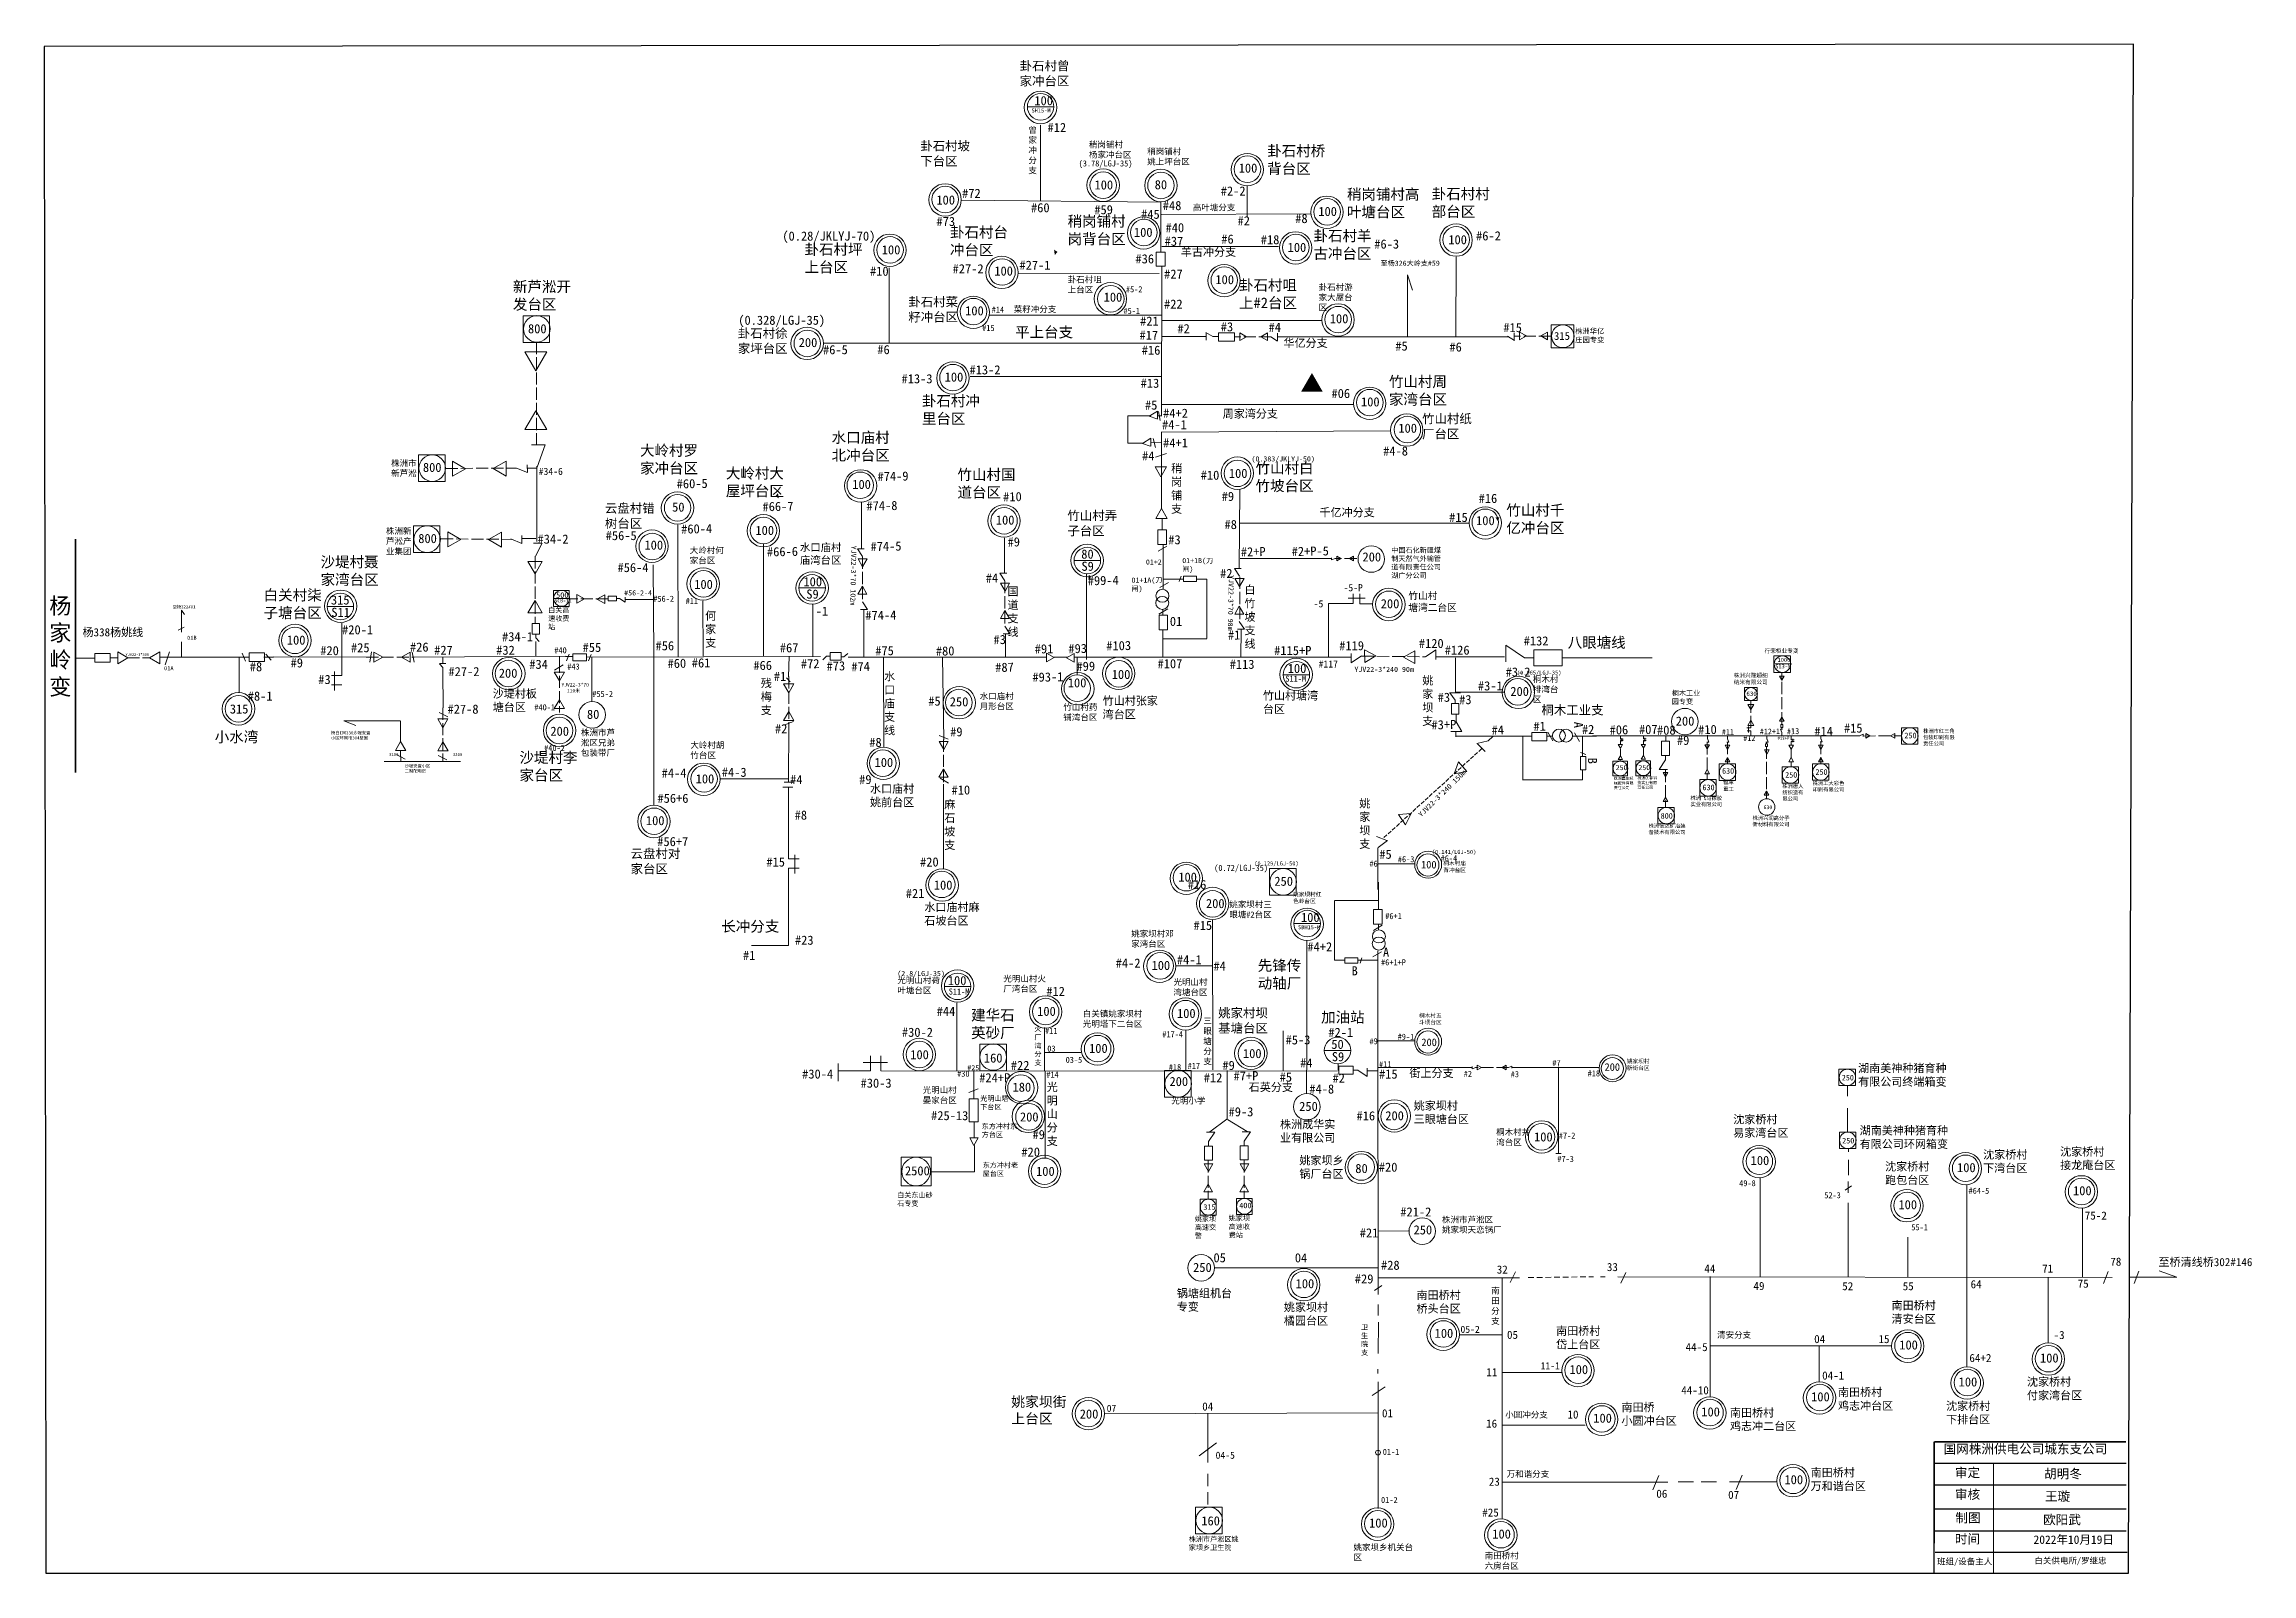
# Model space of a CAD drawing. Header units: millimetres. Extents: x 31 to 2210, y -699 to 811.
import ezdxf

# ---------------------------------------------------------------- set-up
doc = ezdxf.new("R2010")
doc.units = ezdxf.units.MM
doc.header["$MEASUREMENT"] = 0
for name, pattern in [('ACAD_ISO02W100', [15, 12, -3]), ('DASHED2', [9.525, 6.35, -3.175]), ('JIS_02_4.0', [5.5, 4, -1.5])]:
    doc.linetypes.add(name, pattern=pattern)
doc.layers.add('图层2', color=7, linetype='Continuous', lineweight=20)
doc.layers.add('边框层', color=7, linetype='Continuous', lineweight=30)
doc.styles.add('_txtstyle_10.00_0_0', font='simsun.ttc', dxfattribs={"height": 10})
doc.styles.add('_txtstyle_5.57_0_0', font='simsun.ttc', dxfattribs={"height": 5.572943})
doc.styles.add('_txtstyle_6.00_0_0', font='simsun.ttc', dxfattribs={"height": 6})
doc.styles.add('_txtstyle_7.00_0_0', font='simsun.ttc', dxfattribs={"height": 7})
doc.styles.add('_txtstyle_7.48_0_0', font='simsun.ttc', dxfattribs={"height": 7.481295})
doc.styles.add('_txtstyle_700.00_0_0700', font='simsun.ttc', dxfattribs={"height": 700})
doc.styles.add('_txtstyle_8.00_0_0', font='simsun.ttc', dxfattribs={"height": 8})
doc.styles.add('_txtstyle_9.00_0_0', font='simsun.ttc', dxfattribs={"height": 9})
doc.styles.add('仿宋_txtstyle_6.00_0_0', font='simsun.ttc', dxfattribs={"height": 6})
doc.styles.add('仿宋_txtstyle_6.00_1_0', font='simsun.ttc', dxfattribs={"height": 6})
doc.styles.add('仿宋_txtstyle_600.00_0_0600', font='simsun.ttc', dxfattribs={"height": 600})
doc.styles.add('仿宋_txtstyle_7.00_0_0', font='simsun.ttc', dxfattribs={"height": 7})
doc.styles.add('仿宋_txtstyle_7.00_1_0', font='simsun.ttc', dxfattribs={"height": 7})
doc.styles.add('仿宋_txtstyle_8.00_0_0', font='simsun.ttc', dxfattribs={"height": 8})
doc.styles.add('仿宋_txtstyle_800.00_0_0800', font='simsun.ttc', dxfattribs={"height": 800})
doc.styles.add('仿宋_txtstyle_9.11_0_0', font='simsun.ttc', dxfattribs={"height": 9.110464})
doc.styles.add('字体', font='simkai_0.ttf', dxfattribs={"height": 2.5})
doc.styles.add('宋体_txtstyle_1.09_0_0', font='', dxfattribs={"height": 1.0944})
doc.styles.add('宋体_txtstyle_3.00_0_0', font='', dxfattribs={"height": 3})
doc.styles.add('宋体_txtstyle_300.00_0_0300', font='', dxfattribs={"height": 300})
doc.styles.add('宋体_txtstyle_4.00_0_0', font='SIMSUN.TTC', dxfattribs={"height": 4})
doc.styles.add('宋体_txtstyle_5.00_0_0', font='SIMSUN.TTC', dxfattribs={"height": 5})
doc.styles.add('宋体_txtstyle_6.00_0_0', font='SIMSUN.TTC', dxfattribs={"height": 6})
doc.styles.add('宋体_txtstyle_600.00_0_0600', font='SIMSUN.TTC', dxfattribs={"height": 600})
doc.styles.add('宋体_txtstyle_8.00_0_0', font='SIMSUN.TTC', dxfattribs={"height": 8})
doc.styles.add('宋体_txtstyle_8.32_0_0', font='', dxfattribs={"height": 8.32462})
doc.styles.add('宋体_txtstyle_9.11_0_0', font='', dxfattribs={"height": 9.110464})
doc.styles.get('宋体_txtstyle_1.09_0_0').set_extended_font_data('宋体')
doc.styles.get('宋体_txtstyle_3.00_0_0').set_extended_font_data('宋体')
doc.styles.get('宋体_txtstyle_300.00_0_0300').set_extended_font_data('宋体')
doc.styles.get('宋体_txtstyle_8.32_0_0').set_extended_font_data('宋体')
doc.styles.get('宋体_txtstyle_9.11_0_0').set_extended_font_data('宋体')

msp = doc.modelspace()

# ---------------------------------------------------------------- texts
at = {"linetype": 'JIS_02_4.0', "insert": (541.5, 180.1), "char_height": 3.456, "width": 58.281, "attachment_point": 1}
msp.add_mtext('{\\fSimSun|b0|i0|c134|p2;YJV22-3*70\\P  110米}', dxfattribs=at)
at = {"color": 7, "linetype": 'Continuous', "attachment_point": 1}
for s, insert, char_height, width, style in [('国网株洲供电公司城东支公司', (1905.7, -571.5), 9.11, 249.074, '宋体_txtstyle_9.11_0_0'), ('胡明冬', (2004.9, -596), 9.11, 71.248, '宋体_txtstyle_9.11_0_0'), ('王璇', (2005.7, -618.3), 9.11, 71.248, '宋体_txtstyle_1.09_0_0'), ('欧阳武', (2003.9, -641.4), 9.11, 71.248, '仿宋_txtstyle_9.11_0_0'), ('2022年10月19日', (1994.4, -661.5), 8.325, 133.261, '宋体_txtstyle_8.32_0_0')]:
    msp.add_mtext(s, dxfattribs=dict(at, insert=insert, char_height=char_height, width=width, style=style))
at = {"color": 0, "linetype": 'Continuous', "char_height": 9.11, "width": 71.248, "attachment_point": 1, "style": '字体'}
for s, insert in [('\\f\uffbfﾬￌﾣﾤ_GB2312|b0|i0|c134|p49;审定', (1916.8, -594.9)), ('\\f\uffbfﾬￌﾣﾤ_GB2312|b0|i0|c134|p49;审核', (1916.8, -616.4)), ('\\f\uffbfﾬￌﾣﾤ_GB2312|b0|i0|c134|p49;制图', (1917.3, -639.5)), ('\\f\uffbfﾬￌﾣﾤ_GB2312|b0|i0|c134|p49;时间', (1916.8, -660.4))]:
    msp.add_mtext(s, dxfattribs=dict(at, insert=insert))
at = {"layer": '图层2', "color": 7, "linetype": 'Continuous', "lineweight": 0, "ltscale": 4.022647, "char_height": 7, "attachment_point": 1}
for s, insert, style in [('-5', (1283.9, 261.8), '_txtstyle_7.00_0_0'), ('-5-P', (1313.4, 277.7), '_txtstyle_7.00_0_0'), ('竹山村^M^J塘湾二台区', (1377.4, 269.8), '_txtstyle_700.00_0_0700')]:
    msp.add_mtext(s, dxfattribs=dict(at, insert=insert, style=style))
at = {"layer": '图层2', "color": 1, "linetype": 'Continuous', "lineweight": 0, "ltscale": 1.078466, "true_color": 0xff0000, "insert": (157.7, 256.8), "char_height": 3, "attachment_point": 1, "style": '宋体_txtstyle_3.00_0_0'}
msp.add_mtext('至杨322#01', dxfattribs=at)
at = {"layer": '图层2', "color": 7, "linetype": 'Continuous', "lineweight": 0, "ltscale": 1.6643, "char_height": 4, "attachment_point": 1, "style": '宋体_txtstyle_4.00_0_0'}
for s, insert in [('01B', (172, 226.8)), ('01A', (149.2, 196.7))]:
    msp.add_mtext(s, dxfattribs=dict(at, insert=insert))
at = {"layer": '图层2', "color": 7, "linetype": 'Continuous', "lineweight": 0, "ltscale": 2.396041, "char_height": 3, "attachment_point": 1}
for s, insert, style in [('杨白I回336沙堤安置^J小区环网柜304坚固', (314, 132.4), '宋体_txtstyle_300.00_0_0300'), ('3109', (371.2, 111), '宋体_txtstyle_3.00_0_0'), ('3209', (434.2, 111.1), '宋体_txtstyle_3.00_0_0')]:
    msp.add_mtext(s, dxfattribs=dict(at, insert=insert, style=style))
at = {"layer": '图层2', "color": 0, "insert": (1020, -119.8), "char_height": 9, "width": 16.893, "attachment_point": 1}
msp.add_mtext('{\\fSimSun|b0|i0|c0|p2;#12}', dxfattribs=at)
at = {"layer": '图层2', "color": 7, "linetype": 'DASHED2', "lineweight": 0, "ltscale": 3.723071, "char_height": 8, "attachment_point": 1}
for s, insert, style in [('湖南美神种猪育种^M^J有限公司终端箱变', (1821.3, -196.2), '仿宋_txtstyle_8.00_0_0'), ('湖南美神种猪育种^M^J有限公司环网箱变', (1822.8, -257.7), '仿宋_txtstyle_800.00_0_0800')]:
    msp.add_mtext(s, dxfattribs=dict(at, insert=insert, style=style))
at = {"layer": '图层2', "color": 7, "linetype": 'Continuous', "lineweight": 0, "ltscale": 6.247108, "attachment_point": 1}
for s, insert, char_height, style in [('沈家桥村^M^J易家湾台区', (1698, -246.7), 8, '仿宋_txtstyle_8.00_0_0'), ('沈家桥村^M^J下湾台区', (1944.7, -281.5), 8, '仿宋_txtstyle_8.00_0_0'), ('沈家桥村^M^J接龙庵台区', (2020.7, -278.6), 8, '仿宋_txtstyle_8.00_0_0'), ('沈家桥村^M^J跑包台区', (1847.9, -293.3), 8, '仿宋_txtstyle_8.00_0_0'), ('49-8', (1703.9, -310.7), 6, '仿宋_txtstyle_6.00_0_0'), ('52-3', (1787.9, -322.6), 6, '仿宋_txtstyle_6.00_0_0'), ('#64-5', (1930.3, -318.2), 6, '仿宋_txtstyle_6.00_0_0'), ('55-1', (1873.8, -354.2), 6, '仿宋_txtstyle_6.00_0_0'), ('南田桥村^M^J清安台区', (1854.3, -430.4), 8, '仿宋_txtstyle_8.00_0_0'), ('64+2', (1931.1, -482.3), 8, '仿宋_txtstyle_8.00_0_0'), ('南田桥村^M^J鸡志冲台区', (1801.4, -516.1), 8, '仿宋_txtstyle_8.00_0_0'), ('沈家桥村^M^J付家湾台区', (1987.9, -505.8), 8, '仿宋_txtstyle_8.00_0_0'), ('南田桥村^M^J鸡志冲二台区', (1694.8, -536.3), 8, '仿宋_txtstyle_800.00_0_0800'), ('沈家桥村^M^J下排台区', (1908.1, -529.7), 8, '仿宋_txtstyle_8.00_0_0')]:
    msp.add_mtext(s, dxfattribs=dict(at, insert=insert, char_height=char_height, style=style))
at = {"layer": '图层2', "color": 7, "linetype": 'Continuous', "lineweight": 0, "ltscale": 3.447288, "char_height": 8, "attachment_point": 1, "style": '仿宋_txtstyle_8.00_0_0'}
for s, insert in [('75-2', (2045, -341.7)), ('78', (2070.2, -387.2))]:
    msp.add_mtext(s, dxfattribs=dict(at, insert=insert))
at = {"layer": '图层2', "color": 1, "linetype": 'Continuous', "lineweight": 0, "ltscale": 3.447288, "true_color": 0xff0000, "insert": (2117.8, -387.6), "char_height": 8, "attachment_point": 1, "style": '仿宋_txtstyle_8.00_0_0'}
msp.add_mtext('至桥清线桥302#146', dxfattribs=at)
at = {"layer": '图层2', "color": 7, "linetype": 'Continuous', "lineweight": 0, "ltscale": 2.9132, "char_height": 8, "attachment_point": 1}
for s, insert, style in [('32', (1464.6, -395), '仿宋_txtstyle_800.00_0_0800'), ('33', (1573.3, -392.5), '仿宋_txtstyle_8.00_0_0')]:
    msp.add_mtext(s, dxfattribs=dict(at, insert=insert, style=style))
at = {"layer": '图层2', "color": 7, "linetype": 'Continuous', "lineweight": 0, "ltscale": 2.551006, "char_height": 8, "attachment_point": 1}
for s, insert, style in [('44', (1669.5, -394.1), '仿宋_txtstyle_8.00_0_0'), ('49', (1718, -411.2), '仿宋_txtstyle_8.00_0_0'), ('52', (1805.6, -411.4), '仿宋_txtstyle_8.00_0_0'), ('55', (1865.3, -411.4), '仿宋_txtstyle_8.00_0_0'), ('64', (1932.3, -409.5), '仿宋_txtstyle_8.00_0_0'), ('71', (2003, -394), '仿宋_txtstyle_8.00_0_0'), ('75', (2038, -408.9), '仿宋_txtstyle_8.00_0_0'), ('04', (1777.9, -463.6), '仿宋_txtstyle_800.00_0_0800'), ('15', (1841.4, -463.6), '仿宋_txtstyle_8.00_0_0'), ('04-1', (1785.8, -499.6), '仿宋_txtstyle_8.00_0_0')]:
    msp.add_mtext(s, dxfattribs=dict(at, insert=insert, style=style))
at = {"layer": '图层2', "color": 7, "linetype": 'Continuous', "lineweight": 0, "ltscale": 5.026497, "attachment_point": 1}
for s, insert, char_height, style in [('南田桥村^M^J桥头台区', (1385.4, -420.3), 8, '仿宋_txtstyle_8.00_0_0'), ('05-2', (1428.8, -454.5), 7, '仿宋_txtstyle_7.00_0_0'), ('01', (1351.3, -536.9), 8, '仿宋_txtstyle_800.00_0_0800')]:
    msp.add_mtext(s, dxfattribs=dict(at, insert=insert, char_height=char_height, style=style))
at = {"layer": '图层2', "color": 2, "linetype": 'Continuous', "lineweight": 0, "ltscale": 6.28938, "true_color": 0xffff00, "char_height": 6, "attachment_point": 1}
for s, insert, style in [('南^M^J田^M^J分^M^J支', (1459.1, -416.8), '仿宋_txtstyle_600.00_0_0600'), ('清安分支', (1682.1, -460.5), '仿宋_txtstyle_6.00_0_0'), ('小圆冲分支', (1473, -539.3), '仿宋_txtstyle_600.00_0_0600')]:
    msp.add_mtext(s, dxfattribs=dict(at, insert=insert, style=style))
at = {"layer": '图层2', "color": 2, "linetype": 'Continuous', "lineweight": 0, "ltscale": 4.890475, "true_color": 0xffff00, "insert": (1330.7, -453.4), "char_height": 5, "attachment_point": 1, "style": '宋体_txtstyle_5.00_0_0'}
msp.add_mtext('卫^M^J生^M^J院^M^J支', dxfattribs=at)
at = {"layer": '图层2', "color": 7, "linetype": 'Continuous', "lineweight": 0, "ltscale": 2.216775, "char_height": 8, "attachment_point": 1}
for s, insert, style in [('南田桥村^M^J岱上台区', (1523.2, -455.6), '仿宋_txtstyle_800.00_0_0800'), ('南田桥^M^J小圆冲台区', (1587.7, -531), '仿宋_txtstyle_8.00_0_0'), ('南田桥村^M^J万和谐台区', (1774.4, -595.4), '仿宋_txtstyle_8.00_0_0')]:
    msp.add_mtext(s, dxfattribs=dict(at, insert=insert, style=style))
at = {"layer": '图层2', "color": 7, "linetype": 'Continuous', "lineweight": 0, "ltscale": 5.862906, "attachment_point": 1}
for s, insert, char_height, style in [('05', (1474.7, -459.4), 8, '仿宋_txtstyle_8.00_0_0'), ('11-1', (1507.9, -490.5), 7, '仿宋_txtstyle_7.00_0_0'), ('南田桥村^M^J六房台区', (1452.7, -678.5), 6, '仿宋_txtstyle_600.00_0_0600')]:
    msp.add_mtext(s, dxfattribs=dict(at, insert=insert, char_height=char_height, style=style))
at = {"layer": '图层2', "color": 7, "linetype": 'Continuous', "lineweight": 0, "ltscale": 2.975493, "char_height": 8, "attachment_point": 1, "style": '仿宋_txtstyle_8.00_0_0'}
for s, insert in [('44-5', (1651, -471.5)), ('44-10', (1646.7, -514.2))]:
    msp.add_mtext(s, dxfattribs=dict(at, insert=insert))
at = {"layer": '图层2', "color": 7, "linetype": 'Continuous', "lineweight": 0, "ltscale": 6.205119, "insert": (2014.2, -459.6), "char_height": 8, "attachment_point": 1, "style": '仿宋_txtstyle_800.00_0_0800'}
msp.add_mtext('-3', dxfattribs=at)
at = {"layer": '图层2', "color": 7, "linetype": 'Continuous', "lineweight": 0, "ltscale": 7.182352, "char_height": 8, "attachment_point": 1}
for s, insert, style in [('11', (1454.3, -496.3), '仿宋_txtstyle_800.00_0_0800'), ('10', (1534.4, -538.1), '仿宋_txtstyle_8.00_0_0')]:
    msp.add_mtext(s, dxfattribs=dict(at, insert=insert, style=style))
at = {"layer": '图层2', "color": 7, "linetype": 'Continuous', "lineweight": 0, "ltscale": 5.740164, "attachment_point": 1}
for s, insert, char_height, style in [('07', (1079.6, -532.5), 7, '仿宋_txtstyle_7.00_1_0'), ('01-1', (1352.1, -576), 6, '仿宋_txtstyle_6.00_1_0'), ('01-2', (1350.4, -623.5), 6, '仿宋_txtstyle_6.00_1_0')]:
    msp.add_mtext(s, dxfattribs=dict(at, insert=insert, char_height=char_height, style=style))
at = {"layer": '图层2', "color": 7, "linetype": 'Continuous', "lineweight": 0, "ltscale": 6.28938, "char_height": 8, "attachment_point": 1}
for s, insert, style in [('16', (1454.1, -547.1), '仿宋_txtstyle_800.00_0_0800'), ('23', (1456.8, -604.4), '仿宋_txtstyle_8.00_0_0'), ('#25', (1450.3, -634.9), '仿宋_txtstyle_8.00_0_0')]:
    msp.add_mtext(s, dxfattribs=dict(at, insert=insert, style=style))
at = {"layer": '图层2', "color": 2, "linetype": 'Continuous', "lineweight": 0, "ltscale": 4.280446, "true_color": 0xffff00, "insert": (1474.4, -597.8), "char_height": 6, "attachment_point": 1, "style": '仿宋_txtstyle_600.00_0_0600'}
msp.add_mtext('万和谐分支', dxfattribs=at)
at = {"layer": '图层2', "color": 7, "linetype": 'Continuous', "lineweight": 0, "ltscale": 4.280446, "char_height": 8, "attachment_point": 1, "style": '仿宋_txtstyle_8.00_0_0'}
for s, insert in [('06', (1622.1, -616.3)), ('07', (1693, -617.4))]:
    msp.add_mtext(s, dxfattribs=dict(at, insert=insert))
at = {"layer": '图层2', "color": 7, "linetype": 'Continuous', "lineweight": 0, "ltscale": 1.810386, "char_height": 6, "attachment_point": 1}
for s, insert, style in [('班组/设备主人', (1899.2, -684.2), '宋体_txtstyle_6.00_0_0'), ('白关供电所/罗继忠', (1995.2, -683.4), '宋体_txtstyle_600.00_0_0600')]:
    msp.add_mtext(s, dxfattribs=dict(at, insert=insert, style=style))
at = {"layer": '边框层'}
for s, insert, char_height, width, attachment_point in [('{\\fSimSun|b0|i0|c134|p2;\\C0;卦石村曾家冲台区}', (993.7, 794), 9, 59.946, 1), ('{\\fSimSun|b0|i0|c134|p2;SH15-M}', (1005.4, 747.4), 4, 34.952, 1), ('{\\fSimSun|b0|i0|c134|p2;100}', (1008.2, 759.6), 9, 34.952, 1), ('{\\fSimSun|b0|i0|c134|p2;曾家冲分支}', (1002.3, 729.1), 6, 12.509, 1), ('{\\fSimSun|b0|i0|c134|p2;#12}', (1021.2, 733.1), 9, 34.952, 1), ('{\\fSimSun|b0|i0|c134|p2;卦石村坡下台区}', (895.6, 714.9), 9, 59.946, 1), ('{\\fSimSun|b0|i0|c134|p2;稍岗铺村\\P杨家冲台区}', (1062.1, 714.7), 6, 62.205, 1), ('{\\fSimSun|b0|i0|c134|p2;稍岗铺村\\P姚上坪台区}', (1119.6, 707.9), 6, 62.205, 1), ('{\\fSimSun|b0|i0|c134|p2;卦石村桥背台区}', (1238, 710.7), 10.5, 59.946, 1), ('{\\fSimSun|b0|i0|c134|p2;(3.78/LGJ-35)}', (1105, 696.1), 6, 60.654, 3), ('{\\fSimSun|b0|i0|c134|p2;100}', (1067.6, 676.4), 9, 34.952, 1), ('{\\fSimSun|b0|i0|c134|p2;80}', (1127, 676.6), 9, 34.952, 1), ('{\\fSimSun|b0|i0|c134|p2;100}', (1209.9, 693), 9, 34.952, 1), ('{\\fSimSun|b0|i0|c134|p2;100}', (911.5, 661.5), 9, 34.952, 1), ('{\\fSimSun|b0|i0|c134|p2;\\C0;#72}', (936.9, 668.1), 9, 34.952, 1), ('{\\fSimSun|b0|i0|c134|p2;#60}', (1004.9, 653.9), 9, 34.952, 1), ('{\\fSimSun|b0|i0|c134|p2;#48}', (1135, 656), 9, 34.952, 1), ('{\\fSimSun|b0|i0|c134|p2;#2-2}', (1192.2, 670.4), 9, 34.952, 1), ('{\\fSimSun|b0|i0|c134|p2;稍岗铺村高叶塘台区}', (1316.7, 667.9), 10.5, 78.935, 1), ('{\\fSimSun|b0|i0|c134|p2;卦石村村部台区}', (1400.4, 668.3), 10.5, 59.946, 1), ('{\\fSimSun|b0|i0|c134|p2;#73}', (911.6, 640.3), 9, 34.952, 1), ('{\\fSimSun|b0|i0|c134|p2;卦石村台冲台区}', (924.9, 630.4), 10.5, 59.946, 1), ('{\\fSimSun|b0|i0|c134|p2;稍岗铺村岗背台区}', (1041, 641.3), 10.5, 67.207, 1), ('{\\fSimSun|b0|i0|c134|p2;#59}', (1067.4, 651.9), 9, 34.952, 1), ('{\\fSimSun|b0|i0|c134|p2;#45}', (1113.6, 647.4), 9, 34.952, 1), ('{\\fSimSun|b0|i0|c134|p2;#40}', (1137.7, 634.2), 9, 34.952, 1), ('{\\fSimSun|b0|i0|c134|p2;高叶塘分支}', (1164.6, 652.6), 6, 78.935, 1), ('{\\fSimSun|b0|i0|c134|p2;#2}', (1208.8, 641), 9, 34.952, 1), ('{\\fSimSun|b0|i0|c134|p2;#8}', (1265.7, 643.2), 9, 34.952, 1), ('{\\fSimSun|b0|i0|c134|p2;100}', (1288.5, 650.2), 9, 34.952, 1), ('{\\fSimSun|b0|i0|c134|p2;(0.28/JKLYJ-70)}', (851.3, 625.9), 9, 60.654, 3), ('{\\fSimSun|b0|i0|c134|p2;卦石村坪上台区}', (781.3, 613.5), 10.5, 59.946, 1), ('{\\fSimSun|b0|i0|c134|p2;100}', (857.6, 612.3), 9, 34.952, 1), ('{\\fSimSun|b0|i0|c134|p2;100}', (1106.5, 629.6), 9, 34.952, 1), ('{\\fSimSun|b0|i0|c134|p2;#37}', (1136.8, 620.8), 9, 34.952, 1), ('{\\fSimSun|b0|i0|c134|p2;羊古冲分支}', (1152.8, 609.7), 8, 62.205, 1), ('{\\fSimSun|b0|i0|c134|p2;#6}', (1192.7, 622.9), 9, 34.952, 1), ('{\\fSimSun|b0|i0|c134|p2;#18}', (1231.7, 622.3), 9, 34.952, 1), ('{\\fSimSun|b0|i0|c134|p2;100}', (1258.2, 614.7), 9, 34.952, 1), ('{\\fSimSun|b0|i0|c134|p2;卦石村羊古冲台区}', (1283.7, 626.9), 10.5, 59.946, 1), ('{\\fSimSun|b0|i0|c134|p2;#6-3}', (1343.7, 618), 9, 34.952, 1), ('{\\fSimSun|b0|i0|c134|p2;100}', (1416.8, 622.3), 9, 34.952, 1), ('{\\fSimSun|b0|i0|c134|p2;#6-2}', (1444.2, 626.1), 9, 34.952, 1), ('{\\fSimSun|b0|i0|c134|p2;#10}', (846, 591.2), 9, 34.952, 1), ('{\\fSimSun|b0|i0|c134|p2;#27-2}', (927.5, 593.6), 9, 34.952, 1), ('{\\fSimSun|b0|i0|c134|p2;100}', (968.7, 591.4), 9, 34.952, 1), ('{\\fSimSun|b0|i0|c134|p2;#27-1}', (993.5, 597.1), 9, 34.952, 1), ('{\\fSimSun|b0|i0|c134|p2;#36}', (1108, 603.4), 9, 34.952, 1), ('{\\fSimSun|b0|i0|c134|p2;至杨326大岭支#59}', (1349.9, 597.1), 5, 78.935, 1), ('{\\fSimSun|b0|i0|c134|p2;新芦淞开发台区}', (493.5, 576.7), 10.5, 60.593, 1), ('{\\fSimSun|b0|i0|c134|p2;卦石村咀\\P上台区}', (1041.1, 581.5), 6, 58.645, 1), ('{\\fSimSun|b0|i0|c134|p2;#5-2}', (1098.6, 571.9), 6, 34.952, 1), ('{\\fSimSun|b0|i0|c134|p2;#27}', (1136.3, 588.4), 9, 34.952, 1), ('{\\fSimSun|b0|i0|c134|p2;100}', (1186.9, 582.9), 9, 34.952, 1), ('{\\fSimSun|b0|i0|c134|p2;卦石村咀上#2台区}', (1210.2, 578.2), 10.5, 59.946, 1), ('{\\fSimSun|b0|i0|c134|p2;卦石村游家大屋台区}', (1288.8, 573.9), 6, 41.09, 1), ('{\\fSimSun|b0|i0|c134|p2;卦石村菜籽冲台区}', (883.8, 561), 9, 59.946, 1), ('{\\fSimSun|b0|i0|c134|p2;100}', (939.9, 552.1), 9, 34.952, 1), ('{\\fSimSun|b0|i0|c134|p2;#14}', (966.1, 551.7), 6, 34.952, 1), ('{\\fSimSun|b0|i0|c134|p2;菜籽冲分支}', (987.9, 552.1), 6, 59.946, 1), ('{\\fSimSun|b0|i0|c134|p2;100}', (1076.6, 565.6), 9, 34.952, 1), ('{\\fSimSun|b0|i0|c134|p2;#5-1}', (1096.2, 550.5), 6, 34.952, 1), ('{\\fSimSun|b0|i0|c134|p2;#22}', (1136.2, 558.7), 9, 34.952, 1), ('{\\fSimSun|b0|i0|c134|p2;800}', (508.4, 534.4), 9, 34.952, 1), ('{\\fSimSun|b0|i0|c134|p2;#15}', (956.7, 533.6), 6, 34.952, 1), ('{\\fSimSun|b0|i0|c134|p2;平上台支}', (989.2, 531.8), 10.5, 59.946, 1), ('{\\fSimSun|b0|i0|c134|p2;#17}', (1112, 528), 9, 34.952, 1), ('{\\fSimSun|b0|i0|c134|p2;#21}', (1112.6, 541.9), 9, 34.952, 1), ('{\\fSimSun|b0|i0|c134|p2;#2}', (1149.4, 534.5), 9, 34.952, 1), ('{\\fSimSun|b0|i0|c134|p2;#3}', (1192.2, 536.3), 9, 34.952, 1), ('{\\fSimSun|b0|i0|c134|p2;#4}', (1239.4, 535.8), 9, 34.952, 1), ('{\\fSimSun|b0|i0|c134|p2;100}', (1299.8, 544.3), 9, 34.952, 1), ('{\\fSimSun|b0|i0|c134|p2;#15}', (1471.1, 535.5), 9, 34.952, 1), ('{\\fSimSun|b0|i0|c134|p2;315}', (1521.1, 526.6), 7.727, 30.009, 1), ('{\\fSimSun|b0|i0|c134|p2;株洲华亿庄园专变}', (1542, 530.2), 5.151, 29.133, 1), ('{\\fSimSun|b0|i0|c134|p2;200}', (775.6, 520.8), 9, 34.952, 1), ('{\\fSimSun|b0|i0|c134|p2;#6-5}', (799.6, 513.7), 9, 34.952, 1), ('{\\fSimSun|b0|i0|c134|p2;#6}', (853.2, 513.8), 9, 34.952, 1), ('{\\fSimSun|b0|i0|c134|p2;#16}', (1114.2, 513.2), 9, 34.952, 1), ('{\\fSimSun|b0|i0|c134|p2;华亿分支}', (1254.1, 519.8), 8, 62.205, 1), ('{\\fSimSun|b0|i0|c134|p2;#5}', (1364.5, 517.3), 9, 34.952, 1), ('{\\fSimSun|b0|i0|c134|p2;#6}', (1417.9, 516.4), 9, 34.952, 1), ('{\\fSimSun|b0|i0|c134|p2;#13-3}', (877.1, 485), 9, 34.952, 1), ('{\\fSimSun|b0|i0|c134|p2;100}', (919.7, 486.7), 9, 34.952, 1), ('{\\fSimSun|b0|i0|c134|p2;#13-2}', (944.2, 493.8), 9, 34.952, 1), ('{\\fSimSun|b0|i0|c134|p2;#13}', (1113.1, 480.6), 9, 34.952, 1), ('{\\fSimSun|b0|i0|c134|p2;竹山村周家湾台区}', (1358.2, 482.9), 10.5, 58.645, 1), ('{\\fSimSun|b0|i0|c134|p2;卦石村冲里台区}', (897.2, 463.9), 10.5, 59.946, 1), ('{\\fSimSun|b0|i0|c134|p2;#5}', (1117.4, 459), 9, 34.952, 1), ('{\\fSimSun|b0|i0|c134|p2;#06}', (1301.5, 470.5), 9, 34.952, 1), ('{\\fSimSun|b0|i0|c134|p2;100}', (1330.6, 462.2), 9, 34.952, 1), ('{\\fSimSun|b0|i0|c134|p2;周家湾分支}', (1194.1, 450), 8, 62.205, 1), ('{\\fSimSun|b0|i0|c134|p2;100}', (1367.5, 436.2), 9, 34.952, 1), ('{\\fSimSun|b0|i0|c134|p2;大岭村罗家冲台区}', (619, 415), 10.5, 64.884, 1), ('{\\fSimSun|b0|i0|c134|p2;株洲市新芦淞}', (373.3, 400.2), 6, 31.311, 1), ('{\\fSimSun|b0|i0|c134|p2;800}', (404.7, 397.5), 9, 34.952, 1), ('{\\fSimSun|b0|i0|c134|p2;#34-6}', (519, 392.6), 7, 34.952, 1), ('{\\fSimSun|b0|i0|c134|p2;大岭村大屋坪台区}', (703.7, 392.5), 10.5, 64.884, 1), ('{\\fSimSun|b0|i0|c134|p2;云盘村错树台区}', (584.3, 357.2), 9, 58.645, 1), ('{\\fSimSun|b0|i0|c134|p2;50}', (650.7, 358.3), 9, 34.952, 1), ('{\\fSimSun|b0|i0|c134|p2;株洲新芦淞产业集团}', (368.2, 333.2), 6, 31.697, 1), ('{\\fSimSun|b0|i0|c134|p2;800}', (400.1, 327.3), 9, 34.952, 1), ('{\\fSimSun|b0|i0|c134|p2;#56-5}', (585.1, 330.2), 9, 34.952, 1), ('{\\fSimSun|b0|i0|c134|p2;沙堤村聂家湾台区}', (303.7, 304.9), 10.5, 58.645, 1), ('{\\fSimSun|b0|i0|c134|p2;#34-2}', (517.8, 326.7), 9, 34.952, 1), ('{\\fSimSun|b0|i0|c134|p2;100}', (623.4, 320.8), 9, 34.952, 1), ('{\\fSimSun|b0|i0|c134|p2;大岭村何\\P家台区}', (668.1, 314.1), 6, 44.718, 1), ('{\\fSimSun|b0|i0|c134|p2;#56-4}', (596.8, 298.6), 9, 34.952, 1), ('{\\fￋￎￌﾣﾤ|b0|i0|c134|p54;杨家岭变}', (35.9, 264.4), 16, 23.069, 1), ('{\\fSimSun|b0|i0|c134|p2;白关村柒子塘台区}', (247.5, 272.2), 10.5, 58.645, 1), ('{\\fSimSun|b0|i0|c134|p2;315}', (313.9, 266.6), 9, 34.952, 1), ('{\\fSimSun|b0|i0|c134|p2;SCB-11}', (534.5, 263.3), 3.6, 20.971, 1), ('{\\fSimSun|b0|i0|c134|p2;500}', (536.2, 269.6), 5.4, 20.971, 1), ('{\\fSimSun|b0|i0|c134|p2;#56-2-4}', (603.4, 271.6), 5, 34.952, 1), ('{\\fSimSun|b0|i0|c134|p2;#56-2}', (632.1, 266.3), 6, 34.952, 1), ('{\\fSimSun|b0|i0|c134|p2;#11}', (664, 264), 6, 34.952, 1), ('{\\fSimSun|b0|i0|c134|p2;100}', (672.5, 282), 9, 34.952, 1), ('{\\fSimSun|b0|i0|c134|p2;S11}', (314.3, 254.4), 9, 34.952, 1), ('{\\fSimSun|b0|i0|c134|p2;白关高速收费站}', (528.3, 254.7), 5, 27.871, 1), ('{\\fSimSun|b0|i0|c134|p2;何家支}', (683.3, 250.5), 8, 12.509, 1), ('{\\fSimSun|b0|i0|c134|p2;100}', (270.4, 227), 9, 34.952, 1), ('{\\fSimSun|b0|i0|c134|p2;#20-1}', (324.9, 237.2), 9, 34.952, 1), ('{\\fSimSun|b0|i0|c134|p2;#25}', (333.7, 219.5), 9, 34.952, 1), ('{\\fSimSun|b0|i0|c134|p2;#26}', (391.9, 220.1), 9, 34.952, 1), ('{\\fSimSun|b0|i0|c134|p2;#34-1}', (482.8, 230.4), 9, 34.952, 1), ('{\\fSimSun|b0|i0|c134|p2;#55}', (562.3, 219.8), 9, 34.952, 1), ('{\\fSimSun|b0|i0|c134|p2;#56}', (634.3, 221.4), 9, 34.952, 1), ('{\\fSimSun|b0|i0|c134|p2;#132}', (1491.2, 226.2), 9, 34.952, 1), ('{\\fSimSun|b0|i0|c134|p2;YJV22-3*300}', (134.3, 209.5), 2.688, 29.934, 3), ('{\\fSimSun|b0|i0|c134|p2;#8}', (233.8, 200.7), 9, 34.952, 1), ('{\\fSimSun|b0|i0|c134|p2;#9}', (274.1, 204.5), 9, 34.952, 1), ('{\\fSimSun|b0|i0|c134|p2;#20}', (303.4, 216.6), 9, 34.952, 1), ('{\\fSimSun|b0|i0|c134|p2;#27}', (415.8, 217), 9, 34.952, 1), ('{\\fSimSun|b0|i0|c134|p2;#32}', (477, 217), 9, 34.952, 1), ('{\\fSimSun|b0|i0|c134|p2;#34}', (509.7, 203.1), 9, 34.952, 1), ('{\\fSimSun|b0|i0|c134|p2;#40}', (534.4, 215.4), 6, 34.952, 1), ('{\\fSimSun|b0|i0|c134|p2;#3}', (301.4, 188.1), 9, 34.952, 1), ('{\\fSimSun|b0|i0|c134|p2;#27-2}', (429.9, 195.9), 9, 34.952, 1), ('{\\fSimSun|b0|i0|c134|p2;沙堤村板塘台区}', (473.6, 173.6), 8, 46.239, 1), ('{\\fSimSun|b0|i0|c134|p2;200}', (479.6, 194.3), 9, 34.952, 1), ('{\\fSimSun|b0|i0|c134|p2;#3-2}', (1473.4, 195.5), 9, 34.952, 1), ('{\\fSimSun|b0|i0|c134|p2;(0.065/LGJ-35)}', (1528.4, 192.4), 4, 60.937, 3), ('{\\fSimSun|b0|i0|c134|p2;桐木村排湾台区}', (1500.3, 186.9), 6, 33.21, 1), ('{\\fSimSun|b0|i0|c134|p2;315}', (214.1, 159), 9, 34.952, 1), ('{\\fSimSun|b0|i0|c134|p2;#8-1}', (231.8, 171.7), 9, 34.952, 1), ('{\\fSimSun|b0|i0|c134|p2;#27-8}', (429, 158.8), 9, 34.952, 1), ('{\\fSimSun|b0|i0|c134|p2;#40-1}', (514.7, 159.1), 6, 34.952, 1), ('{\\fSimSun|b0|i0|c134|p2;桐木工业支}', (1508.7, 158), 9, 75.542, 1), ('{\\fSimSun|b0|i0|c134|p2;小水湾}', (199.2, 132.2), 10.5, 58.645, 1), ('{\\fSimSun|b0|i0|c134|p2;株洲市芦淞区兄弟包装带厂}', (560.7, 134.2), 6, 40.759, 1), ('{\\fSimSun|b0|i0|c134|p2;沙堤村李家台区}', (500, 111.8), 10.5, 66.154, 1), ('{\\fSimSun|b0|i0|c134|p2;#40-2}', (524.4, 119), 6, 34.952, 1), ('{\\fSimSun|b0|i0|c134|p2;大岭村胡竹台区}', (668.7, 121.8), 6, 37.15, 1), ('{\\fSimSun|b0|i0|c134|p2;#4-4}', (640.3, 95.7), 9, 34.952, 1), ('{\\fSimSun|b0|i0|c134|p2;100}', (673.9, 90), 9, 34.952, 1), ('{\\fSimSun|b0|i0|c134|p2;#4-3}', (699.7, 96.5), 9, 34.952, 1), ('{\\fSimSun|b0|i0|c134|p2;#56+6}', (636.2, 70.8), 9, 34.952, 1), ('{\\fSimSun|b0|i0|c134|p2;100}', (624.8, 48.8), 9, 34.952, 1), ('{\\fSimSun|b0|i0|c134|p2;#56+7}', (636, 28.1), 9, 34.952, 1), ('{\\fSimSun|b0|i0|c134|p2;云盘村对家台区}', (609.7, 16.2), 9, 58.645, 1), ('{\\fSimSun|b0|i0|c134|p2;长冲分支}', (699.2, -54.9), 10.5, 58.645, 1)]:
    msp.add_mtext(s, dxfattribs=dict(at, insert=insert, char_height=char_height, width=width, attachment_point=attachment_point))
at = {"layer": '边框层', "color": 0}
for s, insert, char_height, width, attachment_point in [('{\\fSimSun|b0|i0|c134|p2;卦石村徐家坪台区}', (715.5, 529.9), 9, 59.345, 1), ('{\\fSimSun|b0|i0|c134|p2;(0.328/LGJ-35)}', (801.7, 542.8), 9, 60.654, 3), ('{\\fSimSun|b0|i0|c134|p2;#4-1}', (1134.2, 439.7), 9, 34.952, 1), ('{\\fSimSun|b0|i0|c134|p2;#4+2}', (1135.3, 451), 9, 34.952, 1), ('{\\fSimSun|b0|i0|c134|p2;竹山村纸厂台区}', (1390.9, 445.6), 9, 49.732, 1), ('{\\fSimSun|b0|i0|c134|p2;水口庙村北冲台区}', (808.1, 427.8), 10.5, 63.626, 1), ('{\\fSimSun|b0|i0|c134|p2;#4+1}', (1135.3, 421.7), 9, 34.952, 1), ('{\\fSimSun|b0|i0|c134|p2;竹山村国道台区}', (932.3, 391.1), 10.5, 64.884, 1), ('{\\fSimSun|b0|i0|c134|p2;#4}', (1114.6, 408.9), 9, 34.952, 1), ('{\\fSimSun|b0|i0|c134|p2;稍岗铺支}', (1143.2, 396), 8, 12.509, 1), ('{\\fSimSun|b0|i0|c134|p2;竹山村白竹坡台区}', (1226.5, 397.6), 10.5, 58.645, 1), ('{\\fSimSun|b0|i0|c134|p2;(0.383/JKLYJ-50)}', (1285.1, 403.9), 5, 60.654, 3), ('{\\fSimSun|b0|i0|c134|p2;#4-8}', (1352.5, 413.7), 9, 34.952, 1), ('{\\fSimSun|b0|i0|c134|p2;100}', (828.5, 380.7), 9, 34.952, 1), ('{\\fSimSun|b0|i0|c134|p2;#10}', (1172.4, 389.8), 9, 34.952, 1), ('{\\fSimSun|b0|i0|c134|p2;100}', (1200.2, 391.6), 9, 34.952, 1), ('{\\fSimSun|b0|i0|c134|p2;竹山村弄子台区}', (1040.8, 349.9), 9, 54.397, 1), ('{\\fSimSun|b0|i0|c134|p2;#9}', (1193.1, 368.9), 9, 34.952, 1), ('{\\fSimSun|b0|i0|c134|p2;千亿冲分支}', (1289.6, 352.6), 8, 62.205, 1), ('{\\fSimSun|b0|i0|c134|p2;#16}', (1446.7, 366.9), 9, 34.952, 1), ('{\\fSimSun|b0|i0|c134|p2;竹山村千亿冲台区}', (1474.1, 356), 10.5, 58.645, 1), ('{\\fSimSun|b0|i0|c134|p2;100}', (732.9, 335.3), 9, 34.952, 1), ('{\\fSimSun|b0|i0|c134|p2;100}', (970.2, 345.5), 9, 34.952, 1), ('{\\fSimSun|b0|i0|c134|p2;#8}', (1195.9, 341.1), 9, 34.952, 1), ('{\\fSimSun|b0|i0|c134|p2;#15}', (1417.6, 348.1), 9, 34.952, 1), ('{\\fSimSun|b0|i0|c134|p2;100}', (1444.2, 345), 9, 34.952, 1), ('{\\fSimSun|b0|i0|c134|p2;水口庙村庙湾台区}', (776.8, 317.7), 7.5, 46.642, 1), ('{\\fSimSun|b0|i0|c134|p2;80}', (1054.5, 311.9), 9, 34.952, 1), ('{\\fSimSun|b0|i0|c134|p2;#3}', (1140.4, 326.1), 9, 34.952, 1), ('{\\fSimSun|b0|i0|c134|p2;200}', (1332.1, 309.1), 9, 34.952, 1), ('{\\fSimSun|b0|i0|c134|p2;中国石化新疆煤制天然气外输管道有限责任公司湖广分公司}', (1360.5, 313.8), 5, 54.367, 1), ('{\\fSimSun|b0|i0|c134|p2;100}', (780.3, 284.6), 9, 34.952, 1), ('{\\fSimSun|b0|i0|c134|p2;S9}', (1054.7, 299.9), 9, 34.952, 1), ('{\\fSimSun|b0|i0|c134|p2;01+1A(刀闸)}', (1104.1, 284.2), 5, 34.952, 1), ('{\\fSimSun|b0|i0|c134|p2;01+2}', (1118.3, 302.1), 5, 34.952, 1), ('{\\fSimSun|b0|i0|c134|p2;01+1B(刀闸)}', (1154.2, 303.5), 5, 34.952, 1), ('{\\fSimSun|b0|i0|c134|p2;S9}', (783.1, 272.4), 9, 34.952, 1), ('{\\fSimSun|b0|i0|c134|p2;国道支线}', (981.7, 274.5), 8, 12.509, 1), ('{\\fSimSun|b0|i0|c134|p2;白竹坡支线}', (1215.6, 276.1), 8, 12.732, 1), ('{\\fSimSun|b0|i0|c134|p2;-1}', (792.4, 255.5), 9, 34.952, 1), ('{\\fSimSun|b0|i0|c134|p2;01}', (1141.9, 245.5), 9, 34.952, 1), ('{\\fSimSun|b0|i0|c134|p2;#67}', (757, 219.4), 9, 34.952, 1), ('{\\fSimSun|b0|i0|c134|p2;#119}', (1309.1, 221.5), 9, 34.952, 1), ('{\\fSimSun|b0|i0|c134|p2;#120}', (1387.7, 223.7), 9, 34.952, 1), ('{\\fSimSun|b0|i0|c134|p2;#107}', (1129.8, 203.7), 9, 34.952, 1), ('{\\fSimSun|b0|i0|c134|p2;#113}', (1201, 203.1), 9, 34.952, 1), ('{\\fSimSun|b0|i0|c134|p2;#115+P}', (1244.9, 216.7), 9, 34.952, 1), ('{\\fSimSun|b0|i0|c134|p2;100}', (1258.3, 199), 9, 34.952, 1), ('{\\fSimSun|b0|i0|c134|p2;YJV22-3*240 90m}', (1382.8, 196.1), 5, 55.672, 3), ('{\\fSimSun|b0|i0|c134|p2;#126}', (1413.3, 217.1), 9, 34.952, 1), ('{\\fSimSun|b0|i0|c134|p2;行荣柜业专变}', (1728.9, 213.9), 4, 37.987, 1), ('{\\fSimSun|b0|i0|c134|p2;S13-M}', (1739.5, 198.6), 4, 21.649, 1), ('{\\fSimSun|b0|i0|c134|p2;1000}', (1741.8, 205), 4, 21.649, 1), ('{\\fSimSun|b1|i0|c134|p2;残梅支}', (738.2, 183.9), 8, 12.956, 1), ('{\\fSimSun|b0|i0|c134|p2;#1}', (751.1, 191.2), 9, 34.952, 1), ('{\\fSimSun|b0|i0|c134|p2;水口庙支线}', (859.9, 190.7), 8, 12.204, 1), ('{\\fSimSun|b0|i0|c134|p2;100}', (1041.2, 184.8), 9, 34.952, 1), ('{\\fSimSun|b0|i0|c134|p2;100}', (1084.6, 193.1), 9, 34.952, 1), ('{\\fSimSun|b0|i0|c134|p2;S11-M}', (1256, 187.4), 6, 34.952, 1), ('{\\fSimSun|b0|i0|c134|p54;姚家坝支}', (1391.1, 186.6), 8, 8.222, 1), ('{\\fSimSun|b0|i0|c134|p2;#3-1}', (1446, 181.8), 9, 34.952, 1), ('{\\fSimSun|b0|i0|c134|p2;株洲兴隆超细纳米有限公司}', (1698.5, 189.7), 4, 37.987, 1), ('{\\fSimSun|b0|i0|c134|p2;80}', (566.6, 153.7), 9, 34.952, 1), ('{\\fSimSun|b0|i0|c134|p2;#55-2}', (571.9, 172.3), 6, 34.952, 1), ('{\\fSimSun|b0|i0|c134|p2;250}', (924.7, 166.1), 9, 34.952, 1), ('{\\fSimSun|b0|i0|c134|p2;水口庙村月形台区}', (954.3, 170.1), 6, 37.892, 1), ('{\\fSimSun|b0|i0|c134|p2;竹山村药铺湾台区}', (1036.8, 159.2), 6, 37.892, 1), ('{\\fSimSun|b0|i0|c134|p2;桐木工业园专变}', (1637.4, 172.7), 5, 29.633, 1), ('{\\fSimSun|b0|i0|c134|p2;630}', (1711, 171.7), 4.371, 16.974, 1), ('{\\fSimSun|b0|i0|c134|p2;200}', (530.5, 137), 9, 34.952, 1), ('{\\fSimSun|b0|i0|c134|p2;#2}', (752.2, 139.5), 9, 34.952, 1), ('{\\fSimSun|b0|i0|c134|p2;200}', (1641.3, 147), 9, 34.952, 1), ('{\\fSimSun|b0|i0|c134|p2;250}', (1867, 131.1), 5.575, 21.649, 1), ('{\\fSimSun|b0|i0|c134|p2;株洲市红三角包装印刷有限责任公司}', (1885.4, 134.6), 3.716, 35.383, 1), ('{\\fSimSun|b0|i0|c134|p2;#4}', (767.2, 89.3), 9, 34.952, 1), ('{\\fSimSun|b0|i0|c134|p2;100}', (850.5, 106.2), 9, 34.952, 1), ('{\\fSimSun|b0|i0|c134|p2;株洲蠡庄机械配件有限责任公司}', (1580.2, 87.3), 2.769, 21.354, 1), ('{\\fSimSun|b0|i0|c134|p2;250}', (1582, 99.1), 4.984, 19.358, 1), ('{\\fSimSun|b0|i0|c134|p2;株洲创春科技实业有限责任公司}', (1603.4, 87.7), 2.769, 21.354, 1), ('{\\fSimSun|b0|i0|c134|p2;250}', (1604.4, 99.1), 4.984, 19.358, 1), ('{\\fSimSun|b0|i0|c134|p2;630}', (1687, 96.1), 5.575, 21.649, 1), ('{\\fSimSun|b0|i0|c134|p2;250}', (1749.3, 92.2), 5.575, 21.649, 1), ('{\\fSimSun|b0|i0|c134|p2;250}', (1779.2, 95), 5.575, 21.649, 1), ('{\\fSimSun|b0|i0|c134|p2;水口庙村姚前台区}', (846, 79.7), 8, 45.758, 1), ('{\\fSimSun|b0|i0|c134|p54;姚家坝支}', (1328.9, 65.2), 8, 8.222, 1), ('{\\fSimSun|b0|i0|c134|p2;株洲飞马橡胶实业有限公司}', (1655.8, 68.4), 3.715, 35.372, 1), ('{\\fSimSun|b0|i0|c134|p2;630}', (1667.7, 79.8), 5.573, 21.643, 1), ('{\\fSimSun|b0|i0|c134|p2;锦丰重工}', (1688.2, 83.5), 3.716, 14.577, 1), ('{\\fSimSun|b0|i0|c134|p2;株洲唐人纺织造有限公司}', (1746.5, 80.1), 3.716, 23.484, 1), ('{\\fSimSun|b0|i0|c134|p2;株洲工大彩色印刷有限公司}', (1776.4, 83), 3.716, 35.383, 1), ('{\\fSimSun|b0|i0|c134|p2;#8}', (771.6, 54.2), 9, 34.952, 1), ('{\\fSimSun|b1|i0|c134|p2;麻石坡支}', (919.3, 64.1), 8, 12.956, 1), ('{\\fSimSun|b0|i0|c134|p2;800}', (1626.4, 51.7), 5.573, 21.643, 1), ('{\\fSimSun|b0|i0|c134|p2;株洲兴润高分子新材料有限公司}', (1717.1, 48.7), 3.716, 37.146, 1), ('{\\fSimSun|b0|i0|c134|p2;630}', (1727.9, 59.3), 3.716, 21.649, 1), ('{\\fSimSun|b0|i0|c134|p2;株洲信达矿冶装备技术有限公司}', (1614.5, 41), 3.715, 39.507, 1), ('{\\fSimSun|b0|i0|c134|p2;#15}', (743.7, 7.9), 9, 34.952, 1), ('{\\fSimSun|b0|i0|c134|p2;(0.72/LGJ-35)}', (1238.8, 0.6), 6, 60.654, 3), ('{\\fSimSun|b0|i0|c134|p2;(0.129/LGJ-50)}', (1269.1, 4), 4, 60.937, 3), ('{\\fSimSun|b0|i0|c134|p2;#6}', (1339, 4.8), 6, 34.952, 1), ('{\\fSimSun|b0|i0|c134|p2;#6-3}', (1367, 9.2), 6, 34.952, 1), ('{\\fSimSun|b0|i0|c134|p2;100}', (1389.9, 4.5), 7.481, 29.054, 1), ('{\\fSimSun|b0|i0|c134|p2;(0.141/LGJ-50)}', (1444.4, 15.4), 4, 60.937, 3), ('{\\fSimSun|b0|i0|c134|p2;#6-4}', (1409.2, 10), 6, 34.952, 1), ('{\\fSimSun|b0|i0|c134|p2;桐木村庙背冲台区}', (1411.8, 4.1), 4, 22.521, 1), ('{\\fSimSun|b0|i0|c134|p2;100}', (909, -14.9), 9, 34.952, 1), ('{\\fSimSun|b0|i0|c134|p2;100}', (1150.3, -7), 9, 34.952, 1), ('{\\fSimSun|b0|i0|c134|p2;#16}', (1159.6, -14.4), 9, 34.952, 1), ('{\\fSimSun|b0|i0|c134|p2;250}', (1245.1, -11.1), 9, 34.952, 1), ('{\\fSimSun|b0|i0|c134|p2;水口庙村麻石坡台区}', (899.6, -37.2), 8, 55.284, 1), ('{\\fSimSun|b0|i0|c134|p2;200}', (1177.6, -33.1), 9, 34.952, 1), ('{\\fSimSun|b0|i0|c134|p2;姚家坝村三眼塘#2台区}', (1200.6, -35.5), 6, 45.557, 1), ('{\\fSimSun|b0|i0|c134|p2;姚家坝村红色岭台区}', (1263.6, -26.5), 4, 28.562, 1), ('{\\fSimSun|b0|i0|c134|p2;姚家坝村邓家湾台区}', (1103.8, -64.4), 6, 45.557, 1), ('{\\fSimSun|b0|i0|c134|p2;#15}', (1165.3, -54.7), 9, 34.952, 1), ('{\\fSimSun|b0|i0|c134|p2;SBH15-M}', (1268.5, -59), 4, 34.952, 1), ('{\\fSimSun|b0|i0|c134|p2;100}', (1271.4, -46.8), 9, 34.952, 1), ('{\\fSimSun|b0|i0|c134|p2;#6+1}', (1354.6, -47), 6, 34.952, 1), ('{\\fSimSun|b0|i0|c134|p2;#1}', (720.6, -84.3), 9, 34.952, 1), ('{\\fSimSun|b0|i0|c134|p2;#23}', (771.9, -69.3), 9, 34.952, 1), ('{\\fSimSun|b0|i0|c134|p2;#4+2}', (1277.7, -75.8), 9, 34.952, 1), ('{\\fSimSun|b0|i0|c134|p2;A}', (1352.3, -81.2), 9, 34.952, 1), ('{\\fSimSun|b0|i0|c134|p2;(2.8/LGJ-35)}', (919.9, -104.2), 5, 60.654, 3), ('{\\fSimSun|b0|i0|c134|p2;光明山村火厂湾台区}', (977.6, -108.8), 6, 45.557, 1), ('{\\fSimSun|b0|i0|c134|p2;#4-2}', (1088.5, -91.9), 9, 34.952, 1), ('{\\fSimSun|b0|i0|c134|p2;100}', (1123.9, -94.2), 9, 34.952, 1), ('{\\fSimSun|b0|i0|c134|p2;#4-1}', (1148.9, -88.6), 9, 34.952, 1), ('{\\fSimSun|b0|i0|c134|p2;#4}', (1185, -94.8), 9, 34.952, 1), ('{\\fSimSun|b0|i0|c134|p2;先锋传动轴厂}', (1228.7, -93.5), 10.5, 54.156, 1), ('{\\fSimSun|b0|i0|c134|p2;B}', (1321.3, -99.5), 9, 34.952, 1), ('{\\fSimSun|b0|i0|c134|p2;#6+1+P}', (1350.4, -92.7), 6, 34.952, 1), ('{\\fSimSun|b0|i0|c134|p2;光明山村荷叶塘台区}', (873, -110.4), 6, 47.813, 1), ('{\\fSimSun|b0|i0|c134|p2;100}', (922.8, -109.2), 9, 34.952, 1), ('{\\fSimSun|b0|i0|c134|p2;S11-M}', (923.7, -121.5), 6, 34.952, 1), ('{\\fSimSun|b0|i0|c134|p2;光明山村\\P湾塘台区}', (1145.5, -112.2), 6, 45.557, 1), ('{\\fSimSun|b0|i0|c134|p2;#44}', (911.8, -139.5), 9, 34.952, 1), ('{\\fSimSun|b0|i0|c134|p2;建华石\\P英砂厂}', (945.8, -142.5), 10.5, 89.828, 1), ('{\\fSimSun|b0|i0|c134|p2;100}', (1011, -139.5), 9, 34.952, 1), ('{\\fSimSun|b0|i0|c134|p2;白关镇姚家坝村光明塔下二台区}', (1056, -143.4), 6, 64.319, 1), ('{\\fSimSun|b0|i0|c134|p2;100}', (1149, -141.6), 9, 34.952, 1), ('{\\fSimSun|b0|i0|c134|p2;三眼塘分支}', (1175, -150.5), 6, 11.676, 1), ('{\\fSimSun|b0|i0|c134|p2;姚家村坝基塘台区}', (1189.6, -141.1), 9, 61.187, 1), ('{\\fￋￎￌﾣﾤ|b0|i0|c134|p54;加油站}', (1291.2, -144.6), 10.5, 58.645, 1), ('{\\fSimSun|b0|i0|c134|p2;桐木村五斗坝台区}', (1387.8, -146.2), 4, 22.521, 1), ('{\\fSimSun|b0|i0|c134|p2;#30-2}', (877.5, -160.2), 9, 34.952, 1), ('{\\fSimSun|b0|i0|c134|p2;火厂湾分支}', (1008.3, -158.8), 5, 13.074, 1), ('{\\fSimSun|b0|i0|c134|p2;#11}', (1018.8, -160.4), 6, 34.952, 1), ('{\\fSimSun|b0|i0|c134|p2;#17-4}', (1134.5, -163.6), 6, 34.952, 1), ('{\\fSimSun|b0|i0|c134|p2;#5-3}', (1256.2, -167.7), 9, 34.952, 1), ('{\\fSimSun|b0|i0|c134|p2;#2-1}', (1298.4, -160.3), 9, 34.952, 1), ('{\\fSimSun|b0|i0|c134|p2;50}', (1301.3, -172.1), 9, 34.952, 1), ('{\\fSimSun|b0|i0|c134|p2;#9}', (1339, -170.5), 6, 34.952, 1), ('{\\fSimSun|b0|i0|c134|p2;#9-1}', (1366.8, -166.1), 6, 34.952, 1), ('{\\fSimSun|b0|i0|c134|p2;100}', (885.7, -182.3), 9, 34.952, 1), ('{\\fSimSun|b0|i0|c134|p2;160}', (958.4, -185.6), 9, 34.952, 1), ('{\\fSimSun|b0|i0|c134|p2;#22}', (985, -192.9), 9, 34.952, 1), ('{\\fSimSun|b0|i0|c134|p2;03}', (1021, -177.8), 6, 34.952, 1), ('{\\fSimSun|b0|i0|c134|p2;03-5}', (1039.1, -188.9), 6, 34.952, 1), ('{\\fSimSun|b0|i0|c134|p2;100}', (1062.2, -176.1), 9, 34.952, 1), ('{\\fSimSun|b0|i0|c134|p2;#17}', (1159.5, -194.9), 6, 34.952, 1), ('{\\fSimSun|b0|i0|c134|p2;#9}', (1193.8, -192.9), 9, 34.952, 1), ('{\\fSimSun|b0|i0|c134|p2;100}', (1214.1, -181.2), 9, 34.952, 1), ('{\\fSimSun|b0|i0|c134|p2;#4}', (1270.6, -190.4), 9, 34.952, 1), ('{\\fSimSun|b0|i0|c134|p2;S9}', (1301.8, -184.3), 9, 34.952, 1), ('{\\fSimSun|b0|i0|c134|p2;#11}', (1348.5, -193.2), 6, 34.952, 1), ('{\\fSimSun|b0|i0|c134|p2;#7}', (1519.5, -192.1), 6, 34.952, 1), ('{\\fSimSun|b0|i0|c134|p2;200}', (1571, -195.3), 7.481, 29.054, 1), ('{\\fSimSun|b0|i0|c134|p2;姚家坝村新街台区}', (1593, -191.3), 4, 22.521, 1), ('{\\fSimSun|b0|i0|c134|p2;#30}', (932, -202.6), 6, 34.952, 1), ('{\\fSimSun|b0|i0|c134|p2;#25}', (942.1, -197.3), 5, 34.952, 1), ('{\\fSimSun|b0|i0|c134|p2;#24+P}', (953.8, -205.1), 9, 34.952, 1), ('{\\fSimSun|b0|i0|c134|p2;180}', (986.7, -214.4), 9, 34.952, 1), ('{\\fSimSun|b0|i0|c134|p2;#14}', (1020, -203.5), 6, 34.952, 1), ('{\\fSimSun|b0|i0|c134|p2;光明山分支}', (1020.4, -214.8), 8, 17.12, 1), ('{\\fSimSun|b0|i0|c134|p2;#18}', (1140.9, -196.1), 6, 34.952, 1), ('{\\fSimSun|b0|i0|c134|p2;200}', (1141.6, -208.8), 9, 34.952, 1), ('{\\fSimSun|b0|i0|c134|p2;#12}', (1175.4, -205.1), 9, 34.952, 1), ('{\\fSimSun|b0|i0|c134|p2;#7+P}', (1204.8, -203.3), 9, 34.952, 1), ('{\\fSimSun|b0|i0|c134|p2;石英分支}', (1219.8, -214.9), 8, 89.828, 1), ('{\\fSimSun|b0|i0|c134|p2;#5}', (1250.3, -204.5), 9, 34.952, 1), ('{\\fSimSun|b0|i0|c134|p2;#4-8}', (1279.6, -216.2), 9, 34.952, 1), ('{\\fSimSun|b0|i0|c134|p2;#2}', (1302.5, -205.5), 9, 34.952, 1), ('{\\fSimSun|b0|i0|c134|p2;#15}', (1348.4, -201.5), 9, 34.952, 1), ('{\\fSimSun|b0|i0|c134|p2;街上分支}', (1378.4, -201.1), 8, 89.828, 1), ('{\\fSimSun|b0|i0|c134|p2;#2}', (1432, -202.8), 6, 34.952, 1), ('{\\fSimSun|b0|i0|c134|p2;#3}', (1478.4, -203.1), 6, 34.952, 1), ('{\\fSimSun|b0|i0|c134|p2;#18}', (1554.3, -202.3), 6, 34.952, 1), ('{\\fSimSun|b0|i0|c134|p2;光明山村晏家台区}', (898, -218.8), 6, 36.359, 1), ('{\\fSimSun|b0|i0|c134|p2;光明山塔下台区}', (954.8, -227.6), 5, 28.391, 1), ('{\\fSimSun|b0|i0|c134|p2;光明小学}', (1143.4, -229.3), 6, 36.218, 1), ('{\\fSimSun|b0|i0|c134|p2;#9-3}', (1199.9, -238.7), 9, 34.952, 1), ('{\\fSimSun|b0|i0|c134|p2;250}', (1269.6, -233.4), 9, 34.952, 1), ('{\\fSimSun|b0|i0|c134|p2;#25-13}', (906.3, -242.5), 9, 34.952, 1), ('{\\fSimSun|b0|i0|c134|p2;东方冲村东方台区}', (956.2, -255), 5, 39.426, 1), ('{\\fSimSun|b0|i0|c134|p2;200}', (994, -243.8), 9, 34.952, 1), ('{\\fSimSun|b0|i0|c134|p2;#9}', (1006.4, -261.2), 9, 34.952, 1), ('{\\fSimSun|b0|i0|c134|p2;株洲成华实业有限公司}', (1250.7, -251.6), 8, 59.167, 1), ('{\\fSimSun|b0|i0|c134|p2;#16}', (1326.2, -242.7), 9, 34.952, 1), ('{\\fSimSun|b0|i0|c134|p2;200}', (1354.6, -242.6), 9, 34.952, 1), ('{\\fSimSun|b0|i0|c134|p2;桐木村井湾台区}', (1464, -260.3), 6, 35.429, 1), ('{\\fSimSun|b0|i0|c134|p2;#20}', (995.4, -278.4), 9, 34.952, 1), ('{\\fSimSun|b0|i0|c134|p2;100}', (1501.4, -263.5), 9, 34.952, 1), ('{\\fSimSun|b0|i0|c134|p2;#7-2}', (1525.9, -263.7), 6, 34.952, 1), ('{\\fSimSun|b0|i0|c134|p2;2500}', (880.5, -297), 9, 34.952, 1), ('{\\fSimSun|b0|i0|c134|p2;东方冲村老屋台区}', (957.2, -293.4), 5, 37.399, 1), ('{\\fSimSun|b0|i0|c134|p2;100}', (1009.9, -297.5), 9, 34.952, 1), ('{\\fSimSun|b0|i0|c134|p2;80}', (1325, -294.7), 9, 34.952, 1), ('{\\fSimSun|b0|i0|c134|p2;#20}', (1348.2, -293.4), 9, 34.952, 1), ('{\\fSimSun|b0|i0|c134|p2;#7-3}', (1524.4, -286.8), 6, 34.952, 1), ('{\\fSimSun|b0|i0|c134|p2;100}', (1715.2, -286.8), 9, 34.952, 1), ('{\\fSimSun|b0|i0|c134|p2;100}', (1918.9, -293.8), 9, 34.952, 1), ('{\\fSimSun|b0|i0|c134|p2;白关东山砂石专变}', (872.8, -322.9), 5, 37.399, 1), ('{\\fSimSun|b0|i0|c134|p2;100}', (2033.4, -316.6), 9, 34.952, 1), ('{\\fSimSun|b0|i0|c134|p2;姚家坝高速交警}', (1166.6, -346.4), 5, 27.871, 1), ('{\\fSimSun|b0|i0|c134|p2;315}', (1175, -334.6), 5.4, 20.971, 1), ('{\\fSimSun|b0|i0|c134|p2;姚家坝高速收费站}', (1200, -345.7), 5, 27.871, 1), ('{\\fSimSun|b0|i0|c134|p2;400}', (1210.4, -333), 5.4, 20.971, 1), ('{\\fSimSun|b0|i0|c134|p2;#21-2}', (1369.4, -337.6), 9, 34.952, 1), ('{\\fSimSun|b0|i0|c134|p2;100}', (1861.1, -330.4), 9, 34.952, 1), ('{\\fSimSun|b0|i0|c134|p2;#21}', (1329.4, -358.3), 9, 34.952, 1), ('{\\fSimSun|b0|i0|c134|p2;250}', (1382.5, -355.3), 9, 34.952, 1), ('{\\fSimSun|b0|i0|c134|p2;#28}', (1350.4, -390.2), 9, 34.952, 1), ('{\\fSimSun|b0|i0|c134|p2;100}', (1266.1, -408.4), 9, 34.952, 1), ('{\\fSimSun|b0|i0|c134|p2;#29}', (1324.5, -403.7), 9, 34.952, 1), ('{\\fSimSun|b0|i0|c134|p2;姚家坝村橘园台区}', (1254.5, -432.2), 8, 51.314, 1), ('{\\fSimSun|b0|i0|c134|p2;100}', (1403.3, -457.4), 9, 34.952, 1), ('{\\fSimSun|b0|i0|c134|p2;100}', (1861.9, -468.9), 9, 34.952, 1), ('{\\fSimSun|b0|i0|c134|p2;100}', (1536.4, -493.2), 9, 34.952, 1), ('{\\fSimSun|b0|i0|c134|p2;100}', (2000.8, -481.8), 9, 34.952, 1), ('{\\fSimSun|b0|i0|c134|p2;100}', (1774.9, -520.1), 9, 34.952, 1), ('{\\fSimSun|b0|i0|c134|p2;100}', (1920.5, -505.4), 9, 34.952, 1), ('{\\fSimSun|b0|i0|c134|p2;2\\fSimSun|b0|i0|c134|p54;00}', (1053, -537.1), 9, 34.952, 1), ('{\\fSimSun|b0|i0|c134|p2;100}', (1559.9, -541.2), 9, 34.952, 1), ('{\\fSimSun|b0|i0|c134|p2;100}', (1666.5, -535), 9, 34.952, 1), ('{\\fSimSun|b0|i0|c134|p2;100}', (1748.6, -601.9), 9, 34.952, 1), ('{\\fSimSun|b0|i0|c134|p2;160}', (1173, -642.6), 9, 34.952, 1), ('{\\fSimSun|b0|i0|c134|p2;100}', (1338.6, -644.7), 9, 34.952, 1), ('{\\fSimSun|b0|i0|c134|p2;株洲市芦淞区姚家坝乡卫生院}', (1160.7, -662.6), 5, 51.872, 1), ('{\\fSimSun|b0|i0|c134|p2;100}', (1460.2, -655.6), 9, 34.952, 1)]:
    msp.add_mtext(s, dxfattribs=dict(at, insert=insert, char_height=char_height, width=width, attachment_point=attachment_point))
at = {"layer": '边框层', "char_height": 9, "width": 34.952, "attachment_point": 1, "rotation": 1}
for s, insert in [('{\\fSimSun|b0|i0|c134|p2;#60-5}', (655.1, 381.2)), ('{\\fSimSun|b0|i0|c134|p2;#60-4}', (659.5, 336.6)), ('{\\fSimSun|b0|i0|c134|p2;#60}', (646.1, 203.9))]:
    msp.add_mtext(s, dxfattribs=dict(at, insert=insert))
at = {"layer": '边框层', "color": 0}
for s, insert, char_height, width, attachment_point, rotation in [('{\\fSimSun|b0|i0|c134|p2;#74-9}', (853.3, 388.5), 9, 34.952, 1, 1), ('{\\fSimSun|b0|i0|c134|p2;#66-7}', (739.8, 358.7), 9, 34.952, 1, 1), ('{\\fSimSun|b0|i0|c134|p2;#74-8}', (842.4, 359.4), 9, 34.952, 1, 1), ('{\\fSimSun|b0|i0|c134|p2;#10}', (977.3, 368.4), 9, 34.952, 1, 1), ('{\\fSimSun|b0|i0|c134|p2;#66-6}', (744.2, 314.1), 9, 34.952, 1, 1), ('{\\fSimSun|b0|i0|c134|p2;YJV22-3*70 102m}', (831.6, 256.9), 5, 55.672, 3, 268.9624), ('{\\fSimSun|b0|i0|c134|p2;#74-5}', (846.4, 319.3), 9, 34.952, 1, 1), ('{\\fSimSun|b0|i0|c134|p2;#9}', (981.7, 323.8), 9, 34.952, 1, 1), ('{\\fSimSun|b0|i0|c134|p2;#2+P}', (1211.9, 314), 9, 34.952, 1, 1), ('{\\fSimSun|b0|i0|c134|p2;#2+P-5}', (1262.1, 314.5), 9, 34.952, 1, 1), ('{\\fSimSun|b0|i0|c134|p2;#4}', (960.2, 288.2), 9, 34.952, 1, 1), ('{\\fSimSun|b0|i0|c134|p2;#99-4}', (1060.8, 285.6), 9, 34.952, 1, 1), ('{\\fSimSun|b0|i0|c134|p2;#2}', (1191.5, 292.7), 9, 34.952, 1, 1), ('{\\fSimSun|b0|i0|c134|p2;YJV22-3*70 98m}', (1204.2, 231.8), 5, 55.672, 3, 268.9624), ('{\\fSimSun|b0|i0|c134|p2;#74-4}', (841.3, 251.2), 9, 34.952, 1, 1), ('{\\fSimSun|b0|i0|c134|p2;#3}', (967.8, 227.4), 9, 34.952, 1, 1), ('{\\fSimSun|b0|i0|c134|p2;#91}', (1008.5, 218.2), 9, 34.952, 1, 1), ('{\\fSimSun|b0|i0|c134|p2;#93}', (1041.7, 218.5), 9, 34.952, 1, 1), ('{\\fSimSun|b0|i0|c134|p2;#103}', (1079.1, 221.3), 9, 34.952, 1, 1), ('{\\fSimSun|b0|i0|c134|p2;#1}', (1199.2, 231.9), 9, 34.952, 1, 1), ('{\\fSimSun|b0|i0|c134|p2;#66}', (730.8, 201.8), 9, 34.952, 1, 1), ('{\\fSimSun|b0|i0|c134|p2;#72}', (777.7, 203.5), 9, 34.952, 1, 1), ('{\\fSimSun|b0|i0|c134|p2;#73}', (803, 201.3), 9, 34.952, 1, 1), ('{\\fSimSun|b0|i0|c134|p2;#74}', (827.5, 200.7), 9, 34.952, 1, 1), ('{\\fSimSun|b0|i0|c134|p2;#75}', (851.1, 216.3), 9, 34.952, 1, 1), ('{\\fSimSun|b0|i0|c134|p2;#80}', (910.9, 216.1), 9, 34.952, 1, 1), ('{\\fSimSun|b0|i0|c134|p2;#87}', (969.5, 200), 9, 34.952, 1, 1), ('{\\fSimSun|b0|i0|c134|p2;#99}', (1049.7, 201), 9, 34.952, 1, 1), ('{\\fSimSun|b0|i0|c134|p2;#93-1}', (1006.2, 190.3), 9, 34.952, 1, 1), ('{\\fSimSun|b0|i0|c134|p2;#5}', (903.4, 166.6), 9, 34.952, 1, 1), ('{\\fSimSun|b0|i0|c134|p54;#3}', (1406.2, 170.4), 9, 34.952, 1, 1), ('{\\fSimSun|b0|i0|c134|p54;#3}', (1427.4, 168.1), 9, 34.952, 1, 1), ('{\\fSimSun|b0|i0|c134|p2;#9}', (925, 136.3), 9, 34.952, 1, 1), ('{\\fSimSun|b0|i0|c134|p54;#3+P}', (1400.1, 143.3), 9, 34.952, 1, 1), ('{\\fSimSun|b0|i0|c134|p54;#4}', (1459.4, 138.1), 9, 34.952, 1, 1), ('{\\fSimSun|b0|i0|c134|p54;#1}', (1500.7, 141.8), 9, 34.952, 1, 1), ('{\\fSimSun|b0|i0|c134|p2;A}', (1549.8, 141.8), 9, 34.952, 1, 270), ('{\\fSimSun|b0|i0|c134|p54;#2}', (1548.6, 138.6), 9, 34.952, 1, 1), ('{\\fSimSun|b0|i0|c134|p54;#06}', (1575.9, 138.2), 9, 34.952, 1, 1), ('{\\fSimSun|b0|i0|c134|p54;#07}', (1604.9, 138.6), 9, 34.952, 1, 1), ('{\\fSimSun|b0|i0|c134|p54;#08}', (1622.7, 137.9), 9, 34.952, 1, 1), ('{\\fSimSun|b0|i0|c134|p54;#10}', (1663.3, 138.5), 9, 34.952, 1, 1), ('{\\fSimSun|b0|i0|c134|p54;#11}', (1686.7, 134.5), 5.575, 21.649, 1, 1), ('{\\fSimSun|b0|i0|c134|p54;#12+1}', (1724.2, 135), 5.575, 21.649, 1, 1), ('{\\fSimSun|b0|i0|c134|p54;#13}', (1750.9, 135.5), 6, 34.952, 1, 1), ('{\\fSimSun|b0|i0|c134|p54;#14}', (1778, 136.8), 9, 34.952, 1, 1), ('{\\fSimSun|b0|i0|c134|p54;#15}', (1807.2, 139.9), 9, 34.952, 1, 1), ('{\\fSimSun|b0|i0|c134|p2;#8}', (845.2, 125.9), 9, 34.952, 1, 1), ('{\\fSimSun|b0|i0|c134|p54;#9}', (1642.4, 127.9), 9, 34.952, 1, 1), ('{\\fSimSun|b0|i0|c134|p54;#12}', (1707.9, 128.3), 5.575, 21.649, 1, 1), ('{\\fSimSun|b0|i0|c134|p54;#12+P}', (1741.7, 127), 3, 21.649, 1, 1), ('{\\fSimSun|b0|i0|c134|p2;#9}', (835.2, 89.2), 9, 34.952, 1, 1), ('{\\fSimSun|b0|i0|c134|p2;B}', (1563.6, 106.4), 9, 34.952, 1, 270), ('{\\fSimSun|b0|i0|c134|p2;#10}', (926.4, 78.8), 9, 34.952, 1, 1), ('{\\fSimSun|b0|i0|c134|p2;#20}', (895.3, 7.7), 9, 34.952, 1, 1), ('{\\fSimSun|b0|i0|c134|p54;#5}', (1348.6, 15.4), 9, 34.952, 1, 1), ('{\\fSimSun|b0|i0|c134|p2;#21}', (881.2, -23.3), 9, 34.952, 1, 1)]:
    msp.add_mtext(s, dxfattribs=dict(at, insert=insert, char_height=char_height, width=width, attachment_point=attachment_point, rotation=rotation))
at = {"layer": '边框层', "color": 7, "attachment_point": 1}
for s, insert, char_height, width, style in [('{\\fSimSun|b0|i0|c134|p2;200}', (1350.1, 262.9), 9, 34.952, '_txtstyle_9.00_0_0'), ('{\\fSimSun|b0|i0|c134|p2;#117}', (1288.8, 202.4), 7, 34.952, '_txtstyle_7.00_0_0'), ('{\\fSimSun|b0|i0|c134|p2;竹山村张家湾台区}', (1075.6, 166.5), 8, 58.645, '_txtstyle_8.00_0_0'), ('{\\fSimSun|b0|i0|c134|p2;竹山村塘湾台区}', (1233.8, 171.7), 8, 58.645, '_txtstyle_8.00_0_0'), ('200', (1390.2, -170.9), 7.48, 29.054, '_txtstyle_7.48_0_0'), ('{\\fSimSun|b0|i0|c134|p2;#30-4}', (779, -201.4), 9, 34.952, '_txtstyle_9.00_0_0'), ('{\\fSimSun|b0|i0|c134|p2;#30-3}', (836.7, -210.4), 9, 34.952, '_txtstyle_9.00_0_0'), ('{\\fSimSun|b0|i0|c134|p2;250}', (1805.2, -206.7), 5.573, 21.643, '_txtstyle_5.57_0_0'), ('姚家坝村^M^J三眼塘台区', (1382.6, -233.2), 8, 59.167, '仿宋_txtstyle_8.00_0_0'), ('{\\fSimSun|b0|i0|c134|p2;250}', (1805.6, -268.9), 5.573, 21.643, '_txtstyle_5.57_0_0'), ('姚家坝乡^M^J锅厂台区', (1269.8, -287.2), 8, 65.022, '仿宋_txtstyle_8.00_0_0'), ('株洲市芦淞区^M^J姚家坝天恋锅厂', (1410.6, -346.7), 6, 111.873, '仿宋_txtstyle_6.00_0_0'), ('05', (1185, -382.8), 9, 34.952, '_txtstyle_9.00_0_0'), ('04', (1265.3, -382.9), 9, 34.952, '_txtstyle_9.00_0_0'), ('250', (1164.9, -392.4), 9, 34.952, '_txtstyle_9.00_0_0'), ('{\\fSimSun|b0|i0|c134|p2;锅塘组机台专变}', (1148.8, -418.4), 8, 58.645, '_txtstyle_8.00_0_0'), ('{\\fSimSun|b0|i0|c134|p54;姚家坝街上台区}', (985.4, -524.5), 10, 62.633, '_txtstyle_10.00_0_0'), ('04', (1173.9, -530.2), 8, 34.952, '仿宋_txtstyle_8.00_0_0'), ('04-5', (1187.1, -578.8), 7, 34.952, '_txtstyle_7.00_0_0'), ('{\\fSimSun|b0|i0|c134|p2;姚家坝乡机关台区}', (1323.2, -670.2), 6, 59.546, '_txtstyle_6.00_0_0')]:
    msp.add_mtext(s, dxfattribs=dict(at, insert=insert, char_height=char_height, width=width, style=style))
at = {"layer": '边框层', "attachment_point": 1}
for s, insert, char_height, width, style in [('{\\fSimSun|b0|i0|c134|p2;杨338杨姚线}', (68.7, 234.2), 8, 161.578, '宋体_txtstyle_8.00_0_0'), ('{\\fSimSun|b0|i0|c134|p2;#43}', (547.2, 199.4), 6, 34.952, '_txtstyle_6.00_0_0'), ('{\\fSimSun|b0|i0|c134|p2;#61}', (670.1, 204.5), 9, 34.952, '_txtstyle_9.00_0_0'), ('{\\fSimSun|b0|i0|c134|p2;200}', (1478, 176.3), 9, 34.952, '_txtstyle_9.00_0_0'), ('沙堤安置小区^J二期配电房', (386.8, 99.8), 3, 39.691, '宋体_txtstyle_3.00_0_0')]:
    msp.add_mtext(s, dxfattribs=dict(at, insert=insert, char_height=char_height, width=width, style=style))
at = {"layer": '边框层', "color": 1, "insert": (1534.6, 225.4), "char_height": 10.5, "width": 58.645, "attachment_point": 1}
msp.add_mtext('{\\fSimSun|b0|i0|c134|p2;八眼塘线}', dxfattribs=at)
at = {"layer": '边框层', "color": 0, "insert": (1431.3, 94.9), "char_height": 5, "attachment_point": 3, "rotation": 44.427}
msp.add_mtext('{\\fSimSun|b0|i0|c134|p2;YJV22-3*240 150m}', dxfattribs=at)

# ---------------------------------------------------------------- hatches: boundary and pattern name
at = {"layer": '图层2'}
h = msp.add_hatch(color=256, dxfattribs=at)
h.paths.add_polyline_path([(1031, 605.8), (1027.6, 607.9), (1028, 605.3)])
h.paths.add_polyline_path([(1028, 605.3), (1028.5, 602.7), (1031, 605.8)])
for points in [[(1271.4, 467.6), (1292.9, 467.6), (1282.2, 486.2)], [(1463.3, 343.8), (1465.4, 340.2), (1467.4, 343.8)]]:
    msp.add_hatch(color=256, dxfattribs=at).paths.add_polyline_path(points)
h = msp.add_hatch(color=256, dxfattribs=at)
h.paths.add_polyline_path([(752.6, 364.5), (756, 362.4), (755.6, 365)])
h.paths.add_polyline_path([(752.6, 364.5), (755.6, 365), (755.1, 367.6)])

# ---------------------------------------------------------------- linework, layer by layer
at = {"color": 0, "linetype": 'ByBlock'}
for p, q in [((1063.6, 284.5), (1061.5, 284.5)), ((1063.2, 285.2), (1061.9, 285.2)), ((1063, 285.7), (1062.1, 285.7)), ((1062.6, 283.2), (1062.6, 284.5))]:
    msp.add_line(p, q, dxfattribs=at)
at = {"color": 0, "linetype": 'Continuous'}
for p, q in [((1896.4, -590.2), (2085.8, -590.2)), ((1896.4, -611.7), (2085.8, -611.7)), ((1896.4, -635.3), (2085.8, -635.3)), ((1896.4, -656.8), (2085.8, -656.8)), ((1897.4, -677.9), (2086.8, -677.9))]:
    msp.add_line(p, q, dxfattribs=at)
at = {"color": 7, "linetype": 'Continuous', "lineweight": 0, "ltscale": 0.952244}
msp.add_line((1954.9, -590.2), (1954.8, -698.7), dxfattribs=at)
at = {"color": 0, "linetype": 'Continuous', "const_width": 1.52}
for points in [[(1896.4, -568.8), (1896.2, -698.7)], [(1896.4, -569), (2085.8, -569)]]:
    msp.add_lwpolyline(points, dxfattribs=at)
at = {"layer": '图层2'}
for p, q in [((1027.5, 749), (1001.3, 749)), ((1014.4, 749), (1027.5, 749)), ((1014.2, 656), (1014.2, 731)), ((1133.2, 654.9), (936, 656.8)), ((1133.2, 655), (1133.2, 605.8)), ((1218.4, 641), (1218.4, 670.7)), ((1280.9, 643.3), (1133.7, 642.8)), ((1249.1, 611), (1134, 611)), ((864.8, 515.5), (864.8, 589.9)), ((1133.7, 443.6), (1133.9, 591.4)), ((1424.2, 522.1), (1424.6, 601)), ((1131.5, 584.5), (992.1, 584.9)), ((1376.6, 522.3), (1376.6, 583.2)), ((1376.6, 583.2), (1381.6, 567.8)), ((1134, 543.4), (964, 543.4)), ((1134.5, 538.1), (1292.2, 538.1)), ((1177.6, 526.3), (1184.3, 522.1)), ((1177.8, 518.5), (1177.8, 525.8)), ((1248.1, 525.5), (1248.1, 518.2)), ((1481.7, 526), (1481.7, 518.7)), ((1134, 515.5), (800.6, 515.5)), ((1133.8, 522.2), (1177.6, 522.2)), ((1184.3, 522.1), (1190.1, 522.1)), ((1248.3, 517.6), (1241.7, 521.9)), ((1248.6, 522), (1475.4, 522)), ((1482, 518.2), (1475.3, 522.4)), ((944.7, 482.7), (1133.9, 482.7)), ((1100.6, 416.9), (1100.6, 443.8)), ((1100.6, 443.8), (1123.1, 443.8)), ((1129.7, 448.4), (1121.5, 443.4)), ((1121.5, 443.4), (1129.2, 440.8)), ((1129.9, 440.6), (1129.7, 448.4)), ((1129.9, 444.3), (1129.9, 440.6)), ((1129.9, 443.9), (1133.8, 443.9)), ((1130.8, 448.2), (1132.3, 439.2)), ((1133.8, 455.1), (1323, 455.1)), ((525.5, 415.1), (511.8, 415.1)), ((517.4, 393.2), (525.5, 415.1)), ((1115.3, 416.9), (1100.6, 416.9)), ((1123.1, 421.7), (1114.8, 416.6)), ((1114.8, 416.6), (1122.6, 414.1)), ((1123.3, 413.9), (1123.1, 421.7)), ((1133.8, 417.8), (1123.3, 417.5)), ((1123.3, 417.5), (1123.3, 413.9)), ((1125.5, 421.4), (1127.9, 412.5)), ((1133.6, 427.9), (1360, 429.1)), ((1133.6, 428.2), (1133.6, 352.4)), ((507.7, 395.6), (508, 387.8)), ((516.6, 392.3), (507.7, 392.3)), ((517.1, 319.7), (517.1, 394.2)), ((1138.5, 406.8), (1127.7, 403)), ((508, 387.8), (497, 392.2)), ((656.8, 205.9), (656.4, 336.3)), ((1134.5, 331.3), (1134.5, 341.8)), ((502.5, 318), (491.6, 322.4)), ((502.3, 325.8), (502.5, 318)), ((516.2, 322.7), (503.1, 322.8)), ((513.7, 318.2), (522.2, 318.2)), ((515.9, 305.4), (522.4, 318.1)), ((1138.9, 315.1), (1130.3, 310.2)), ((1135.2, 272.7), (1135.2, 316.5)), ((632.6, 207.9), (631.9, 296.9)), ((1151.2, 280.3), (1153.2, 285.6)), ((533.7, 263.7), (549.5, 263.7)), ((541.6, 263.7), (533.7, 263.7)), ((556.7, 267.5), (564.2, 263.2)), ((556.7, 267.5), (556.7, 258.9)), ((564.2, 263.2), (556.7, 258.9)), ((584.1, 267.2), (576.5, 262.9)), ((576.5, 262.9), (584.1, 258.6)), ((584.1, 267.2), (584.1, 258.6)), ((595.9, 263.6), (598.7, 263.6)), ((598.7, 263.6), (604.2, 259.8)), ((604.2, 264.8), (604.2, 259.8)), ((632.2, 262.6), (604.3, 262.6)), ((1140.5, 279.4), (1131.9, 274.5)), ((1135.3, 282.5), (1155.2, 282.5)), ((1168.3, 282.5), (1178.3, 282.5)), ((1178.3, 282.5), (1178.3, 224.1)), ((323.2, 255.6), (310.1, 255.6)), ((310.1, 255.6), (336.3, 255.6)), ((681.1, 261.2), (681.2, 206.5)), ((789.5, 206.6), (789.5, 258)), ((1139.8, 253.2), (1131.2, 248.2)), ((1135.1, 247), (1135.1, 252.7)), ((324.7, 239.3), (324.7, 187.6)), ((516, 206.6), (516, 221.1)), ((516.1, 228.2), (516.1, 224.8)), ((516.1, 224.8), (519.6, 221)), ((1178.4, 223.7), (1134.9, 223.7)), ((1135.1, 205.6), (1135.1, 232.1)), ((80.7, 204.7), (61.8, 204.7)), ((223.3, 205.7), (144.9, 205.5)), ((223.4, 171), (223.3, 205.7)), ((223.4, 205.7), (233.3, 205.7)), ((229.7, 201.6), (226.2, 209.7)), ((257.2, 205.7), (247.8, 205.7)), ((255, 202.5), (249.6, 208.7)), ((257, 205.8), (348.8, 205.7)), ((352.2, 200.6), (354.1, 210.8)), ((394.1, 210.7), (396.1, 200.6)), ((396.1, 205.7), (545.4, 206.6)), ((424.5, 195.4), (421, 199.2)), ((421.2, 199.3), (427.4, 199.3)), ((424.2, 205.4), (424.2, 200)), ((543.1, 198.1), (534.5, 192.9)), ((539.5, 202.3), (539.5, 206.3)), ((545.4, 206.4), (552.5, 206.4)), ((546.3, 202.1), (549.1, 208.5)), ((566.4, 205.5), (797.2, 206.3)), ((568, 201.9), (570.8, 208.3)), ((571.4, 161.8), (571.4, 206.1)), ((632.7, 59.9), (632.6, 207.9)), ((1492.1, 204.9), (1473.6, 217.4)), ((1501.3, 204.9), (1492.1, 204.9)), ((314.4, 187.5), (324.8, 187.5)), ((314.4, 178.2), (324.8, 178.2)), ((317.4, 191.4), (317.4, 172.7)), ((424.5, 192), (424.5, 195.4)), ((424.5, 192), (424.6, 155.5)), ((382.7, 142.4), (382.7, 122)), ((420.7, 151.1), (429.2, 146.6)), ((1520, 122.9), (1515.1, 131.5)), ((1546.2, 122.2), (1541.3, 130.8)), ((378.7, 109.5), (387.2, 104.9)), ((1472.4, 127.6), (1498.9, 127.6)), ((1490.5, 84.3), (1490.5, 127.9)), ((1513.8, 127.7), (1519.5, 127.7)), ((1539.5, 127.6), (1563, 127.6)), ((1547.2, 111.5), (1552.4, 109.6)), ((1549.3, 127.4), (1549.3, 107.5)), ((1586.6, 124.8), (1589.3, 124.8)), ((1586.6, 123.2), (1589.3, 123.2)), ((1586.6, 123.2), (1586.6, 119.4)), ((1588.2, 122.3), (1588.2, 125.8)), ((1609.3, 125), (1612, 125)), ((1609.3, 123.4), (1612, 123.4)), ((1609.3, 123.4), (1609.3, 119.6)), ((1610.9, 122.5), (1610.9, 126)), ((1755.1, 106.4), (1755.1, 115)), ((1755.2, 122.5), (1755.2, 118.7)), ((1755.3, 124.1), (1758, 124.1)), ((1755.3, 122.5), (1758, 122.5)), ((1756.9, 121.6), (1756.9, 125)), ((419.9, 108.6), (428.3, 104.1)), ((1549.4, 94.5), (1549.4, 84.5)), ((1755.2, 97.5), (1755.2, 102.4)), ((698.7, 85.6), (765.7, 85.6)), ((760.1, 77.3), (769.7, 77.3)), ((761.2, 82.3), (770.7, 82.3)), ((1549.4, 84.5), (1490.9, 84.5)), ((1347.8, -16.4), (1347.8, -43)), ((1304.4, -34.6), (1348, -34.6)), ((1304.6, -93.4), (1304.6, -35)), ((1343, -64.1), (1351.6, -59.1)), ((1347.8, -57.9), (1347.8, -63.6)), ((1342.4, -90.3), (1351, -85.4)), ((1347.1, -170.2), (1347.1, -84.2)), ((1314.6, -93.4), (1304.6, -93.4)), ((1347.5, -93.4), (1327.7, -93.4)), ((1331.6, -91.2), (1329.7, -96.4)), ((948.6, -203.3), (948.6, -230.3)), ((952.9, -220.5), (943.6, -224.3)), ((948.8, -253), (948.8, -268.8)), ((949, -276.5), (949, -302.5)), ((949, -302.5), (907.1, -302.5))]:
    msp.add_line(p, q, dxfattribs=at)
at = {"layer": '图层2', "linetype": 'ACAD_ISO02W100'}
for p, q in [((516.7, 516.8), (516.7, 415.7)), ((1241.9, 521.8), (1205.8, 521.8)), ((1518.2, 522.6), (1482, 522.6)), ((427.1, 392), (497, 392.2)), ((422.5, 322.4), (492.4, 321.9)), ((515.6, 305.3), (515.6, 238.6)), ((587.5, 263.2), (549.7, 263.2)), ((112.8, 205), (134.9, 205)), ((348.8, 205.7), (396.2, 205.7)), ((539.4, 202.2), (539.5, 150.9)), ((424.4, 155.6), (424.5, 102.7))]:
    msp.add_line(p, q, dxfattribs=at)
at = {"layer": '图层2', "color": 0}
for p, q in [((1210.4, 292.8), (1211.1, 370.8)), ((837.5, 358.5), (837.5, 312.5)), ((1211.1, 337.9), (1436.9, 337.9)), ((740.9, 207.1), (740.9, 317.3)), ((840.3, 312.5), (833.6, 312.5)), ((838.6, 305.1), (833.6, 312.5)), ((978.7, 288.7), (978.6, 323.4)), ((834.2, 302.8), (838.7, 294.9)), ((834.2, 302.8), (843.2, 302.8)), ((838.7, 294.9), (843.2, 302.8)), ((980.9, 288.5), (974.2, 288.5)), ((979.2, 281), (974.2, 288.5)), ((1047.4, 301), (1073.6, 301)), ((1060.5, 301), (1047.4, 301)), ((1059.7, 203.4), (1059.7, 287.9)), ((1212.3, 293), (1205.6, 293)), ((1210.6, 285.5), (1205.6, 293)), ((1206.2, 283.3), (1210.7, 275.4)), ((1206.2, 283.3), (1215.2, 283.3)), ((1210.7, 275.4), (1215.2, 283.3)), ((1211.3, 303), (1300.9, 303)), ((1301.6, 303.8), (1301.6, 301.7)), ((1305, 303), (1301.6, 301.7)), ((788.8, 274), (775.7, 274)), ((775.7, 274), (801.9, 274)), ((834, 267.7), (838.5, 275.7)), ((834, 267.7), (843, 267.7)), ((838.5, 275.7), (843, 267.7)), ((974.9, 278.8), (979.4, 270.9)), ((974.9, 278.8), (983.8, 278.8)), ((979.4, 270.9), (983.8, 278.8)), ((836.7, 252.8), (843.5, 252.8)), ((838.5, 260.2), (843.5, 252.8)), ((839.9, 252.1), (839.9, 206.1)), ((974.7, 243.7), (979.2, 251.6)), ((974.7, 243.7), (983.6, 243.7)), ((979.2, 251.6), (983.6, 243.7)), ((1206, 248.2), (1210.5, 256.1)), ((1206, 248.2), (1215, 248.2)), ((1210.5, 256.1), (1215, 248.2)), ((1210.5, 240.7), (1215.5, 233.2)), ((977.3, 228.8), (984.1, 228.7)), ((979.1, 236.2), (984.1, 228.7)), ((979.7, 205.3), (979.7, 228.6)), ((1208.7, 233.3), (1215.5, 233.2)), ((1212.2, 232.6), (1211.9, 206)), ((765.7, 186.2), (766.1, 206.6)), ((803.2, 206.5), (799.4, 203)), ((806.6, 206.5), (803.2, 206.5)), ((820.5, 205.9), (817.1, 205.9)), ((824, 209.3), (820.2, 205.8)), ((824.6, 205.6), (1019.9, 205.6)), ((859.4, 205.3), (859.5, 116.8)), ((917.7, 206), (918.7, 124)), ((1020.2, 209.6), (1020.2, 201)), ((1020.2, 209.6), (1027.8, 205.3)), ((1027.8, 205.3), (1020.2, 201)), ((1027.3, 205.6), (1040.9, 205.6)), ((1047.6, 209.3), (1040, 205)), ((1040, 205), (1047.6, 200.7)), ((1047.6, 209.3), (1047.6, 200.7)), ((1047.6, 205.6), (1320.4, 205.7)), ((1050.4, 188.1), (1050.4, 205.6)), ((1320.8, 209.3), (1320.9, 199.9)), ((1331.2, 207), (1320.9, 199.9)), ((1334.4, 200.5), (1334.2, 213)), ((1345.4, 206.9), (1334.2, 213)), ((1334.4, 200.5), (1345.4, 206.9)), ((1372.6, 205.6), (1383.6, 212)), ((1383.8, 199.5), (1372.6, 205.6)), ((1383.8, 199.5), (1383.6, 212)), ((1394.2, 205.8), (1404.5, 212.8)), ((1404.3, 205.9), (1472.4, 206.1)), ((1404.6, 203.4), (1404.5, 212.8)), ((1424, 204.8), (1423.9, 170.4)), ((1473.6, 201), (1473.6, 217.4)), ((1747.4, 198.9), (1739.3, 198.9)), ((1739.3, 198.9), (1755.5, 198.9)), ((763.6, 185.2), (767.2, 181.4)), ((1266.8, 188.3), (1253.7, 188.3)), ((1253.7, 188.3), (1279.9, 188.3)), ((1428.8, 170.4), (1417.9, 170.4)), ((1423.6, 163.3), (1418.2, 170.4)), ((1423.6, 159.9), (1423.6, 163.3)), ((1423.8, 171.2), (1472.2, 171.2)), ((770.5, 142.2), (760.9, 138.4)), ((765.8, 139.3), (765.7, 82.5)), ((1430, 132.2), (1419.2, 132.2)), ((1424.1, 132.2), (1424.1, 127.1)), ((1424.4, 141.1), (1424.4, 149.2)), ((1430, 132.2), (1424.6, 141.7)), ((1715.3, 135.9), (1711.6, 135.9)), ((1715.4, 132.9), (1711.7, 132.9)), ((1713.1, 137.1), (1713.1, 131.4)), ((1715.4, 128.5), (1715.4, 132.9)), ((1745.9, 131.1), (1744.6, 134.5)), ((1746.8, 134.5), (1744.6, 134.5)), ((1745.9, 131.6), (1745.9, 128.1)), ((1746, 134.6), (1746, 135.9)), ((914.2, 122.2), (918.7, 114.3)), ((914.2, 122.2), (923.2, 122.2)), ((923.3, 124.8), (914.4, 128.2)), ((918.7, 114.3), (923.2, 122.2)), ((1482.9, 127.6), (1424.5, 127.5)), ((1444.8, 120.5), (1456.2, 123)), ((1453.2, 112.5), (1445.6, 120.2)), ((1456.2, 122.9), (1460.7, 127.4)), ((1819.1, 128.1), (1559, 127.8)), ((1586.6, 124.8), (1586.6, 128)), ((1609.3, 125), (1609.3, 128.2)), ((1631.4, 127.7), (1631.4, 123.1)), ((1671.9, 121.8), (1674.1, 121.8)), ((1672.7, 125.1), (1672.7, 128.7)), ((1672.7, 125.2), (1674.1, 121.8)), ((1691.7, 121.6), (1693.8, 121.6)), ((1692.5, 124.8), (1692.5, 128.3)), ((1692.5, 125), (1693.8, 121.6)), ((1730.3, 121.8), (1732.5, 121.8)), ((1731, 121.8), (1731, 120.5)), ((1731.1, 124.7), (1731.1, 128.3)), ((1731.1, 125.2), (1732.5, 121.8)), ((1755.3, 124.1), (1755.3, 128)), ((1783.7, 121.9), (1785.8, 121.9)), ((1784.5, 124.8), (1784.5, 128.3)), ((1784.5, 125.2), (1785.8, 121.9)), ((1822.9, 128.1), (1819.4, 128.1)), ((1822.8, 128.1), (1826.2, 129.5)), ((1826.2, 127.3), (1826.2, 129.5)), ((914, 87.1), (918.5, 95)), ((918.5, 95), (923, 87.1)), ((1422.7, 90.3), (1426.9, 102.3)), ((1435.2, 92.9), (1422.7, 90.3)), ((1435.2, 92.9), (1426.9, 102.3)), ((1631.2, 104.1), (1625, 94.8)), ((1633.2, 94.8), (1625, 94.8)), ((1631.2, 108.7), (1631.2, 104.1)), ((765.7, 77.1), (765.7, 6.5)), ((914, 87.1), (923, 87.1)), ((915.1, 86.1), (923.5, 81.1)), ((918.6, 80.2), (918.5, -3.5)), ((1367.5, 50.3), (1380.2, 51.4)), ((1367.5, 50.3), (1374.6, 40)), ((1380.2, 51.4), (1374.6, 40)), ((1346, 28.5), (1356.1, 24.5)), ((1356.9, 24.5), (1347.5, 17.7)), ((765.7, 6.5), (776.2, 6.5)), ((771.8, 10.6), (771.8, -8)), ((1347.3, 17.4), (1347.3, -23.7)), ((1347.6, 1.6), (1383.3, 1.6)), ((765.7, -2.8), (776.2, -2.8)), ((765.7, -2.8), (765.7, -79.1)), ((1184.5, -201.9), (1183.9, -54.2)), ((1290.6, -57.4), (1264.4, -57.4)), ((1277.5, -57.4), (1290.6, -57.4)), ((765.7, -79.1), (728.9, -79.1)), ((1277, -201.7), (1277, -74.3)), ((1148.1, -99.1), (1183.8, -99.1)), ((932.5, -119.4), (919.4, -119.4)), ((919.4, -119.4), (945.6, -119.4)), ((945.6, -119.4), (932.5, -119.4)), ((931.8, -203), (931.7, -135.5)), ((1018.2, -202.9), (1018.2, -160.1)), ((1157.8, -162.9), (1157.8, -202.6)), ((1253.8, -163.3), (1253.8, -202.5)), ((1347.3, -170.6), (1347.4, -410.1)), ((1347.6, -173.1), (1383.3, -173.1)), ((980.7, -189.2), (980.7, -189.2)), ((980.7, -189.2), (980.7, -189.2)), ((1018.5, -184.8), (1054.2, -184.8)), ((1294.4, -182.7), (1320.6, -182.7)), ((856.6, -202.9), (1307, -203.1)), ((1018.8, -288.8), (1018.9, -203.1)), ((1198.4, -202.6), (1198.4, -250.1)), ((1276.7, -202.2), (1276.7, -225.5)), ((1308.2, -202.4), (1308.2, -196.1)), ((1322.8, -202.1), (1327.4, -202.1)), ((1327.4, -202.1), (1336.6, -208.4)), ((1336.4, -202.7), (1347.3, -202.7)), ((1336.6, -200.2), (1336.6, -208.4)), ((1347.6, -199.6), (1440.4, -199.6)), ((1440.4, -200.8), (1440.4, -198.6)), ((1440.4, -200.9), (1443.8, -199.5)), ((1476.3, -199.4), (1479.6, -198.1)), ((1479.6, -200.3), (1479.6, -198.1)), ((1479.6, -199.4), (1565.6, -199.4)), ((1525.4, -284.3), (1525.4, -198.7)), ((1198.3, -250.5), (1181.5, -263.1)), ((1198.9, -250.8), (1218.1, -262.8)), ((1178.1, -263.3), (1186.3, -263.3)), ((1180, -272.6), (1186.3, -263.3)), ((1180, -277.1), (1180, -272.6)), ((1213.2, -263), (1221.4, -263)), ((1215.2, -272.3), (1221.4, -263)), ((1215.2, -276.8), (1215.2, -272.3)), ((1175.8, -294.7), (1180.1, -302.3)), ((1175.8, -294.7), (1184.4, -294.7)), ((1180.1, -302.3), (1184.4, -294.7)), ((1211.3, -294.7), (1215.6, -302.3)), ((1211.3, -294.7), (1219.9, -294.7)), ((1215.6, -302.3), (1219.9, -294.7)), ((1522.9, -284.4), (1528.2, -284.4)), ((1175.5, -322.2), (1179.8, -314.6)), ((1175.5, -322.2), (1184.1, -322.2)), ((1179.8, -314.6), (1184.1, -322.2)), ((1211, -322.2), (1215.3, -314.6)), ((1211, -322.2), (1219.6, -322.2)), ((1215.3, -314.6), (1219.6, -322.2)), ((1347.6, -361), (1377.6, -360.9)), ((1347.5, -397.3), (1185.9, -397.3))]:
    msp.add_line(p, q, dxfattribs=at)
at = {"layer": '图层2', "lineweight": 35}
msp.add_line((61.8, 322.1), (61.8, 91.6), dxfattribs=at)
at = {"layer": '图层2', "color": 0, "linetype": 'ACAD_ISO02W100'}
for p, q in [((838.5, 304.8), (838.5, 260.2)), ((1211, 285.1), (1211, 240.5)), ((1326.4, 303.1), (1305, 303.1)), ((979.1, 280.8), (979.2, 236.2)), ((1331.4, 206.7), (1394.1, 205.9)), ((765.8, 186.6), (765.8, 139.2)), ((1746.1, 139.2), (1746.1, 190.4)), ((1715.3, 162.7), (1715.3, 135.9)), ((918.5, 124.2), (918.5, 79.6)), ((1586.6, 115.2), (1586.6, 108.2)), ((1609.3, 115.7), (1609.3, 108.3)), ((1672.3, 121.5), (1672.3, 84.5)), ((1692.5, 121.7), (1692.5, 100.3)), ((1731, 117.2), (1731, 66)), ((1784.4, 121.8), (1784.4, 100.4)), ((1826.5, 127.7), (1863.5, 128.1)), ((1586.5, 104.6), (1586.5, 103)), ((1631.1, 94.1), (1631.1, 57.1)), ((1476.3, -199.4), (1443.7, -199.5)), ((1179.8, -291.3), (1179.8, -329.1)), ((1215.3, -291.3), (1215.3, -329.1))]:
    msp.add_line(p, q, dxfattribs=at)
at = {"layer": '图层2', "color": 7, "linetype": 'Continuous', "lineweight": 0, "ltscale": 1.241558}
for p, q in [((1317.8, 263.9), (1334.6, 263.9)), ((1322.8, 258.5), (1322.8, 268.3)), ((1329.6, 258.4), (1329.6, 268.2)), ((1329.6, 258.4), (1342.2, 258.4))]:
    msp.add_line(p, q, dxfattribs=at)
at = {"layer": '图层2', "color": 7, "linetype": 'Continuous', "lineweight": 0, "ltscale": 1.078466}
for p, q in [((166.5, 230.2), (166.5, 252.1)), ((166.5, 252.1), (169.4, 247.6)), ((169.2, 235.2), (163.1, 232.4))]:
    msp.add_line(p, q, dxfattribs=at)
at = {"layer": '图层2', "color": 7, "linetype": 'Continuous', "lineweight": 0, "ltscale": 4.022647}
for p, q in [((1298.6, 205.7), (1298.6, 258.5)), ((1298.6, 258.5), (1322.8, 258.5)), ((1298.6, 205.7), (1298.6, 205.7))]:
    msp.add_line(p, q, dxfattribs=at)
at = {"layer": '图层2', "color": 7, "linetype": 'Continuous', "lineweight": 0, "ltscale": 1.848302}
for p, q in [((166.4, 205.5), (166.4, 220.6)), ((154.7, 210.9), (150.3, 198))]:
    msp.add_line(p, q, dxfattribs=at)
at = {"layer": '图层2', "color": 7, "linetype": 'Continuous', "lineweight": 0, "ltscale": 1.629457}
msp.add_line((96, 205), (103.6, 205), dxfattribs=at)
at = {"layer": '图层2', "color": 1}
msp.add_line((1529.1, 204.9), (1617.9, 204.9), dxfattribs=at)
at = {"layer": '图层2', "color": 7, "linetype": 'Continuous', "lineweight": 0, "ltscale": 2.396041}
for p, q in [((382.6, 142.7), (326.6, 142.7)), ((326.6, 142.7), (338.4, 138))]:
    msp.add_line(p, q, dxfattribs=at)
at = {"layer": '图层2', "color": 7, "linetype": 'Continuous', "lineweight": 0, "ltscale": 0.862575}
msp.add_line((382.7, 113.2), (382.8, 102.7), dxfattribs=at)
at = {"layer": '图层2', "color": 0, "linetype": 'JIS_02_4.0'}
msp.add_line((1449.8, 115.3), (1352.6, 26.8), dxfattribs=at)
at = {"layer": '图层2', "color": 7, "linetype": 'Continuous', "lineweight": 0, "ltscale": 5.030536}
msp.add_line((366.3, 102.7), (441.8, 102.7), dxfattribs=at)
at = {"layer": '图层2', "color": 7, "linetype": 'Continuous', "lineweight": 0, "ltscale": 1.851869}
for p, q in [((814.7, -213), (814.7, -195.4)), ((839.4, -194.5), (863.4, -194.5)), ((846.6, -202.9), (846.6, -187.9)), ((856.6, -202.9), (856.6, -188)), ((846.6, -202.9), (815.1, -202.9))]:
    msp.add_line(p, q, dxfattribs=at)
at = {"layer": '图层2', "color": 7, "linetype": 'DASHED2', "lineweight": 0, "ltscale": 3.723071}
msp.add_line((1810.9, -263.3), (1810.9, -217.5), dxfattribs=at)
at = {"layer": '图层2', "color": 7, "linetype": 'DASHED2', "lineweight": 0, "ltscale": 2.41255}
msp.add_line((1811.7, -305.9), (1811.7, -279.8), dxfattribs=at)
at = {"layer": '图层2', "color": 7, "linetype": 'Continuous', "lineweight": 0, "ltscale": 6.075212}
for p, q in [((1724.7, -406.3), (1724.7, -308.3)), ((1811.5, -406.4), (1811.5, -333.2)), ((1077.5, -541.3), (1347.4, -540.6))]:
    msp.add_line(p, q, dxfattribs=at)
at = {"layer": '图层2', "color": 7, "linetype": 'Continuous', "lineweight": 0, "ltscale": 1.378229}
msp.add_line((1814.7, -316.4), (1808.5, -320.6), dxfattribs=at)
at = {"layer": '图层2', "color": 7, "linetype": 'Continuous', "lineweight": 0, "ltscale": 2.480812}
msp.add_line((1811.5, -323.4), (1811.5, -312.2), dxfattribs=at)
at = {"layer": '图层2', "color": 7, "linetype": 'Continuous', "lineweight": 0, "ltscale": 6.205119}
for p, q in [((1928.6, -406.6), (1928.6, -314.9)), ((1928.6, -406.6), (1928.6, -495.5)), ((2008.9, -406.7), (2008.9, -471.3))]:
    msp.add_line(p, q, dxfattribs=at)
at = {"layer": '图层2', "color": 7, "linetype": 'Continuous', "lineweight": 0, "ltscale": 3.447288}
for p, q in [((2042.6, -406.7), (2042.6, -338.5)), ((2068.1, -400.9), (2063.6, -412.9)), ((2089.2, -406.6), (2136, -406.6)), ((2098.2, -400.7), (2093.8, -412.8)), ((2136, -406.6), (2118.4, -400.2))]:
    msp.add_line(p, q, dxfattribs=at)
at = {"layer": '图层2', "color": 7, "linetype": 'DASHED2', "lineweight": 0, "ltscale": 6.205119}
msp.add_line((1870.5, -406.5), (1870.5, -352.7), dxfattribs=at)
at = {"layer": '图层2', "color": 7, "linetype": 'Continuous', "lineweight": 0, "ltscale": 4.103096}
msp.add_line((1347.4, -407.3), (1469.8, -407.2), dxfattribs=at)
at = {"layer": '图层2', "color": 7, "linetype": 'Continuous', "lineweight": 0, "ltscale": 2.375825}
for p, q in [((1347.4, -410.1), (1347.6, -423.5)), ((1347.6, -433.5), (1347.6, -444.4))]:
    msp.add_line(p, q, dxfattribs=at)
at = {"layer": '图层2', "color": 7, "linetype": 'Continuous', "lineweight": 0, "ltscale": 5.862906}
for p, q in [((1469.8, -407.2), (1469.8, -645.4)), ((1469.8, -463.6), (1427.5, -463.6)), ((1469.8, -500.5), (1529, -500.5)), ((1469.8, -552.7), (1551.9, -552.7))]:
    msp.add_line(p, q, dxfattribs=at)
at = {"layer": '图层2', "color": 7, "linetype": 'Continuous', "lineweight": 0, "ltscale": 2.9132}
msp.add_line((1469.8, -407.2), (1487.2, -407.2), dxfattribs=at)
at = {"layer": '图层2', "color": 7, "linetype": 'Continuous', "lineweight": 0, "ltscale": 0.899136}
for p, q in [((1483, -401.4), (1477.9, -411.9)), ((1592.1, -401.8), (1587, -412.4))]:
    msp.add_line(p, q, dxfattribs=at)
at = {"layer": '图层2', "color": 7, "linetype": 'DASHED2', "lineweight": 0, "ltscale": 0.899136}
for p, q in [((1495.6, -406.9), (1560, -406.1)), ((1567, -406.1), (1571.6, -406.1))]:
    msp.add_line(p, q, dxfattribs=at)
at = {"layer": '图层2', "color": 7, "linetype": 'Continuous', "lineweight": 0, "ltscale": 2.312592}
msp.add_line((1584.1, -406.1), (2072.2, -406.7), dxfattribs=at)
at = {"layer": '图层2', "color": 7, "linetype": 'Continuous', "lineweight": 0, "ltscale": 6.247108}
for p, q in [((1675.2, -405.9), (1675.2, -525)), ((1675.2, -474.4), (1854.5, -474.4))]:
    msp.add_line(p, q, dxfattribs=at)
at = {"layer": '图层2', "color": 7, "linetype": 'Continuous', "lineweight": 0, "ltscale": 0.733279}
msp.add_line((1351.3, -414.9), (1343.8, -419.7), dxfattribs=at)
at = {"layer": '图层2', "color": 7, "linetype": 'DASHED2', "lineweight": 0, "ltscale": 4.85084}
msp.add_line((1347.8, -451), (1347.2, -501.7), dxfattribs=at)
at = {"layer": '图层2', "color": 7, "linetype": 'Continuous', "lineweight": 0, "ltscale": 8.265259}
msp.add_line((1782.8, -474.4), (1782.8, -510.1), dxfattribs=at)
at = {"layer": '图层2', "color": 7, "linetype": 'Continuous', "lineweight": 0, "ltscale": 2.694911}
for p, q in [((1354.5, -514.8), (1341.8, -523.2)), ((1347.4, -509.9), (1347.4, -540.6))]:
    msp.add_line(p, q, dxfattribs=at)
at = {"layer": '图层2', "color": 7, "linetype": 'Continuous', "lineweight": 0, "ltscale": 6.656486, "true_color": 0xffffff}
msp.add_line((1179.4, -541.1), (1179.4, -589.5), dxfattribs=at)
at = {"layer": '图层2', "color": 7, "linetype": 'Continuous', "lineweight": 0, "ltscale": 4.219192}
msp.add_line((1347.4, -540.6), (1347.4, -634.8), dxfattribs=at)
at = {"layer": '图层2', "color": 7, "linetype": 'Continuous', "lineweight": 0, "ltscale": 2.124928}
msp.add_line((1187.9, -570.1), (1170.9, -582.8), dxfattribs=at)
at = {"layer": '图层2', "color": 7, "linetype": 'DASHED2', "lineweight": 0, "ltscale": 1.902288, "true_color": 0xffffff}
msp.add_line((1179.4, -600.8), (1179.4, -633.3), dxfattribs=at)
at = {"layer": '图层2', "color": 7, "linetype": 'Continuous', "lineweight": 0, "ltscale": 6.28938}
msp.add_line((1469.8, -608.8), (1633.6, -608.8), dxfattribs=at)
at = {"layer": '图层2', "color": 7, "linetype": 'Continuous', "lineweight": 0, "ltscale": 4.280446}
for p, q in [((1624.6, -602.4), (1618.6, -616.5)), ((1706.9, -601.9), (1700.9, -616))]:
    msp.add_line(p, q, dxfattribs=at)
at = {"layer": '图层2', "color": 7, "linetype": 'DASHED2', "lineweight": 0, "ltscale": 2.378026}
msp.add_line((1643.7, -608.7), (1683.7, -608.7), dxfattribs=at)
at = {"layer": '图层2', "color": 7, "linetype": 'Continuous', "lineweight": 0, "ltscale": 2.378026}
msp.add_line((1694.2, -608.7), (1741, -608.7), dxfattribs=at)
at = {"layer": '图层2'}
for points in [[(1128.6, 605.6), (1137.4, 605.6), (1137.4, 591.5), (1128.6, 591.5)], [(503.7, 542.7), (529.8, 542.7), (529.8, 516.4), (503.7, 516.4)], [(1190.1, 525.8), (1205.9, 525.8), (1205.9, 517.6), (1190.1, 517.6)], [(1217.6, 522), (1211, 518.2), (1211, 525.9)], [(1231.8, 522), (1238.4, 518.2), (1238.4, 525.9)], [(1493.9, 522.8), (1487.2, 518.9), (1487.2, 526.6)], [(1508, 522.8), (1514.7, 518.9), (1514.7, 526.6)], [(1518.3, 533.7), (1540.7, 533.7), (1540.7, 511.1), (1518.3, 511.1)], [(516.2, 488.4), (526.9, 507.1), (505.4, 507.1)], [(516.2, 448.9), (526.9, 430.3), (505.4, 430.3)], [(400.5, 405.4), (426.6, 405.4), (426.6, 379.1), (400.5, 379.1)], [(446.7, 391.7), (433.8, 399.1), (433.9, 384.2)], [(474, 391.8), (486.9, 399.2), (486.9, 384.4)], [(1133.2, 383.7), (1138.8, 393.5), (1127.5, 393.5)], [(1133.6, 352.3), (1128, 342.5), (1139.2, 342.5)], [(395.3, 335.2), (421.5, 335.2), (421.5, 308.9), (395.3, 308.9)], [(442.1, 321.9), (429.3, 329.4), (429.2, 314.6)], [(469.4, 321.7), (482.4, 329.1), (482.3, 314.2)], [(1130.2, 331.4), (1138.6, 331.4), (1138.6, 316.7), (1130.2, 316.7)], [(515.4, 287.8), (522.5, 300.1), (508.4, 300.1)], [(1155.4, 285.7), (1168.3, 285.7), (1168.3, 280.3), (1155.4, 280.3)], [(515.4, 261.7), (522.5, 249.5), (508.4, 249.5)], [(533.6, 271.5), (549.2, 271.5), (549.2, 255.7), (533.6, 255.7)], [(595.9, 261.2), (587.6, 261.2), (587.6, 265.9), (595.9, 265.9)], [(1131.3, 247.2), (1139.7, 247.2), (1139.7, 232.5), (1131.3, 232.5)], [(512.6, 239), (519.8, 239), (519.8, 228.2), (512.6, 228.2)], [(80.9, 209.2), (96, 209.2), (96, 200.8), (80.9, 200.8)], [(113.6, 205), (103.6, 210.8), (103.6, 199.2)], [(134.9, 205), (144.9, 210.8), (144.9, 199.2)], [(233.3, 209.9), (248.3, 209.9), (248.3, 201.3), (233.3, 201.3)], [(365, 205.7), (356.3, 210.7), (356.3, 200.7)], [(383.5, 205.7), (392.2, 210.7), (392.2, 200.7)], [(552.6, 208.8), (566.3, 208.8), (566.3, 202.1), (552.6, 202.1)], [(1501.3, 212.7), (1529.1, 212.7), (1529.1, 197.1), (1501.3, 197.1)], [(539.5, 182.1), (544.5, 190.9), (534.4, 190.9)], [(424.4, 135.9), (429.4, 144.6), (419.3, 144.6)], [(1514, 131.4), (1514, 123), (1499.3, 123), (1499.3, 131.4)], [(382.7, 122.2), (387.7, 113.5), (377.6, 113.5)], [(424.5, 121.9), (429.6, 113.2), (419.5, 113.2)], [(1552.6, 107.4), (1552.6, 94.5), (1547.2, 94.5), (1547.2, 107.4)], [(1351.5, -58.1), (1343.1, -58.1), (1343.1, -43.4), (1351.5, -43.4)], [(1327.5, -96.6), (1314.6, -96.6), (1314.6, -91.2), (1327.5, -91.2)], [(943.8, -230.3), (952.9, -230.3), (952.9, -253), (943.8, -253)], [(948.6, -276.4), (952.9, -269.1), (944.4, -269.1)], [(876.8, -288.1), (906.5, -288.1), (906.5, -316.3), (876.8, -316.3)]]:
    msp.add_lwpolyline(points, close=True, dxfattribs=at)
at = {"layer": '图层2', "color": 0}
for points in [[(1310.8, 303), (1306.8, 300.7), (1306.8, 305.3)], [(1319.3, 303), (1323.2, 300.7), (1323.2, 305.3)], [(817.4, 210.1), (817.4, 202.8), (806.6, 202.8), (806.6, 210.1)], [(1738.2, 206.8), (1754.4, 206.8), (1754.4, 190.5), (1738.2, 190.5)], [(765.8, 170.5), (770.8, 179.2), (760.7, 179.2)], [(1709, 175.7), (1721.7, 175.7), (1721.7, 162.9), (1709, 162.9)], [(1746.1, 183), (1743.8, 187), (1748.4, 187)], [(539.5, 163.6), (544.5, 154.9), (534.4, 154.9)], [(1427.2, 149.2), (1419.9, 149.2), (1419.9, 159.9), (1427.2, 159.9)], [(1715.3, 153.9), (1718.2, 158.9), (1712.4, 158.9)], [(765.8, 151.9), (770.8, 143.2), (760.7, 143.2)], [(1715.3, 143.3), (1718.2, 138.2), (1712.4, 138.2)], [(1746, 146.3), (1743.7, 142.3), (1748.3, 142.3)], [(1747.1, 136.1), (1745.1, 136.1), (1745.1, 139.1), (1747.1, 139.1)], [(1864, 135.9), (1880.2, 135.9), (1880.2, 119.7), (1864, 119.7)], [(1586.6, 115.8), (1588.7, 119.3), (1584.5, 119.3)], [(1609.3, 116), (1611.4, 119.5), (1607.2, 119.5)], [(1627.3, 108.7), (1627.3, 122.6), (1635.1, 122.6), (1635.1, 108.7)], [(1672.4, 115.1), (1674.7, 119.1), (1670.1, 119.1)], [(1692.5, 114.6), (1694.8, 118.6), (1690.2, 118.6)], [(1731.1, 110), (1733.4, 114), (1728.8, 114)], [(1730, 120.2), (1732, 120.2), (1732, 117.3), (1730, 117.3)], [(1755.2, 114.9), (1757.5, 118.9), (1752.9, 118.9)], [(1784.5, 114.6), (1786.8, 118.6), (1782.2, 118.6)], [(1832.9, 127.8), (1828.9, 130.1), (1828.9, 125.5)], [(1853.4, 128), (1857.4, 130.3), (1857.4, 125.7)], [(1579.2, 103), (1593.7, 103), (1593.7, 88.4), (1579.2, 88.4)], [(1586.6, 108.2), (1588.7, 104.6), (1584.5, 104.6)], [(1601.9, 103.2), (1616.4, 103.2), (1616.4, 88.6), (1601.9, 88.6)], [(1609.3, 108.4), (1611.4, 104.8), (1607.2, 104.8)], [(1631.1, 87.7), (1633.4, 91.7), (1628.8, 91.7)], [(1672.4, 94.6), (1674.7, 90.6), (1670.1, 90.6)], [(1684.2, 100.3), (1700.4, 100.3), (1700.4, 84), (1684.2, 84)], [(1692.5, 106.2), (1694.8, 102.2), (1690.2, 102.2)], [(1746.3, 97.4), (1762.5, 97.4), (1762.5, 81.1), (1746.3, 81.1)], [(1755.2, 106.4), (1757.5, 102.4), (1752.9, 102.4)], [(1776.2, 100.3), (1792.4, 100.3), (1792.4, 84.1), (1776.2, 84.1)], [(1784.5, 106.2), (1786.8, 102.2), (1782.2, 102.2)], [(1631.1, 67.2), (1633.4, 63.2), (1628.8, 63.2)], [(1664.9, 84.7), (1681.1, 84.7), (1681.1, 68.4), (1664.9, 68.4)], [(1731, 73.3), (1733.3, 69.3), (1728.7, 69.3)], [(1623.7, 57.3), (1639.8, 57.3), (1639.8, 41), (1623.7, 41)], [(1240.4, -3.1), (1266.5, -3.1), (1266.5, -29.4), (1240.4, -29.4)], [(954.5, -176.4), (980.6, -176.4), (980.6, -202.7), (954.5, -202.7)], [(1136.8, -202.5), (1162.9, -202.5), (1162.9, -228.8), (1136.8, -228.8)], [(1322.8, -206.1), (1308.9, -206.1), (1308.9, -198.2), (1322.8, -198.2)], [(1449.4, -199.5), (1445.4, -201.8), (1445.4, -197.2)], [(1469.8, -199.5), (1473.8, -201.8), (1473.8, -197.1)], [(1802.4, -201.2), (1818.6, -201.2), (1818.6, -217.4), (1802.4, -217.4)], [(1183.9, -277.1), (1183.9, -291.1), (1176.1, -291.1), (1176.1, -277.1)], [(1219.1, -276.8), (1219.1, -290.8), (1211.3, -290.8), (1211.3, -276.8)], [(1802.8, -263.3), (1819, -263.3), (1819, -279.6), (1802.8, -279.6)], [(1171.9, -329.6), (1187.6, -329.6), (1187.6, -345.3), (1171.9, -345.3)], [(1207.6, -328.7), (1223.3, -328.7), (1223.3, -344.5), (1207.6, -344.5)], [(1167.3, -633.6), (1193.5, -633.6), (1193.5, -659.9), (1167.3, -659.9)]]:
    msp.add_lwpolyline(points, close=True, dxfattribs=at)
at = {"layer": '图层2'}
for centre, radius in [((1014.3, 748.3), 16), ((1014.4, 749), 13.1), ((1218.4, 687), 16), ((1218.5, 687.4), 13.1), ((1076.1, 671.6), 16), ((1076.2, 671.6), 13.1), ((1133.1, 671.3), 16), ((1133.2, 671.4), 13.1), ((920.1, 657.1), 16), ((920.2, 657.5), 13.1), ((1297, 644.9), 16), ((1297.2, 645.3), 13.1), ((1116, 624.4), 16), ((1116.3, 624.9), 13.1), ((1424.5, 617.4), 16), ((865.7, 607.4), 16), ((865.8, 607.7), 13.1), ((1266.1, 609.7), 16), ((1266.3, 610.1), 13.1), ((1424.6, 617.7), 13.1), ((976.2, 585.5), 16), ((976.3, 585.9), 13.1), ((1195.5, 577.4), 16), ((1195.7, 577.8), 13.1), ((1083.3, 559.5), 16), ((1083.6, 559.4), 13.1), ((948, 546.1), 16), ((948.1, 546.8), 13.1), ((1308, 538.6), 16), ((1308.1, 538.9), 13.1), ((517.1, 529.7), 13.1), ((784, 515.4), 16), ((784.1, 515.4), 13.1), ((1529.8, 522.4), 11.2), ((927.8, 481.2), 16), ((927.9, 481.6), 13.1), ((1339.2, 456.2), 16), ((1339.3, 456.9), 13.1), ((413.9, 392.3), 13.1), ((656, 352.9), 16), ((656.1, 353.1), 13.1), ((408.8, 322.1), 13.1), ((630.8, 315.2), 16), ((631.1, 314.8), 13.1), ((681.3, 277.9), 16), ((681.7, 278), 13.1), ((323.5, 255.9), 16), ((323.2, 255.6), 13.1), ((541.6, 263.7), 7.86), ((1134.5, 259.2), 6.4), ((1134.6, 266.2), 6.4), ((278.5, 222.1), 16), ((278.3, 222.2), 13.1), ((489.5, 189.4), 16), ((489.1, 189.4), 13.1), ((1486, 170.8), 16), ((1485.4, 171.4), 13.1), ((222.7, 154.6), 16), ((222.7, 154.6), 13.1), ((539.6, 133.2), 16), ((1526, 128.2), 6.4), ((1533, 128.1), 6.4), ((682, 85.1), 16), ((682.2, 85.5), 13.1), ((632.7, 43.4), 16), ((632.8, 43.6), 13.1), ((1348.3, -70.1), 6.4), ((1348.2, -77.1), 6.4), ((891.5, -302.2), 14.1)]:
    msp.add_circle(centre, radius, dxfattribs=at)
at = {"layer": '图层2', "color": 0}
for centre, radius in [((1375.8, 429.8), 16), ((1376.4, 430.3), 13.1), ((1208.6, 387.3), 16), ((1208.7, 387.1), 13.1), ((836.8, 374.7), 16), ((836.4, 375.3), 13.1), ((978.2, 340.1), 16), ((978.3, 340.3), 13.1), ((1453.3, 338.1), 16), ((1453.3, 338.8), 13.1), ((740.8, 330.4), 16), ((740.8, 330.7), 13.1), ((1060.3, 301.1), 16), ((1060.5, 301), 13.1), ((1340.8, 302.5), 13.1), ((788.9, 273.9), 16), ((788.8, 274), 13.1), ((1358.1, 257.6), 16), ((1358.1, 257.8), 13.1), ((1091.4, 189.6), 16), ((1091.6, 189.2), 13.1), ((1266.6, 188.6), 16), ((1266.8, 188.3), 13.1), ((1746.6, 198.7), 8.11), ((934.1, 160.6), 16), ((1051.1, 174.4), 16), ((1050.6, 175), 13.1), ((1715.5, 169.3), 6.36), ((571.8, 148.7), 13.1), ((933.7, 160.8), 13.1), ((1650.3, 142), 13.1), ((539.5, 133.2), 13.1), ((1872.3, 127.8), 8.11), ((859.2, 100.8), 16), ((858.7, 101), 13.1), ((1586.6, 95.7), 7.25), ((1609.3, 95.9), 7.25), ((1692.5, 92.2), 8.11), ((1754.6, 89.3), 8.11), ((1784.5, 92.2), 8.11), ((1673.2, 76.6), 8.11), ((1731.1, 57.7), 8.11), ((1632, 49.2), 8.11), ((1158.2, -12.8), 16), ((1158.3, -12.1), 13.1), ((1396.9, 0.8), 13.3), ((1396.7, 0.4), 10.9), ((917.2, -19.4), 16), ((916.8, -18.7), 13.1), ((1184.2, -37.5), 16), ((1253.8, -16.2), 13.1), ((1184.2, -38), 13.1), ((1277.5, -58.1), 16), ((1277.5, -57.4), 13.1), ((1131.9, -99.6), 16), ((1132.4, -99.1), 13.1), ((932.4, -119), 16), ((932.5, -119.4), 13.1), ((1019.3, -144.6), 16), ((1019.4, -144.3), 13.1), ((1157.3, -146.7), 16), ((1157.4, -146.3), 13.1), ((894.7, -186.7), 16), ((894.8, -186.7), 13.1), ((1070.5, -181.3), 16), ((1070.7, -180.9), 13.1), ((1221.9, -185.5), 16), ((1222.4, -185.7), 13.1), ((1307.5, -182.7), 13.1), ((1396.9, -173.9), 13.3), ((1396.7, -174.3), 10.9), ((967.6, -189.2), 13.1), ((1578.9, -200.2), 13.3), ((1578.7, -200.5), 10.9), ((995.7, -219.3), 16), ((995, -219.9), 13.1), ((1150.2, -215.6), 13.1), ((1810.7, -209.3), 8.11), ((1002.2, -247.8), 16), ((1002.9, -248.2), 13.1), ((1277.2, -238.2), 13.1), ((1363.5, -247.3), 16), ((1363.3, -247.8), 13.1), ((1509, -268), 16), ((1508.9, -268), 13.1), ((1331, -298.3), 16), ((1723.6, -292.5), 16), ((1723.8, -292.1), 13.1), ((1811.1, -271.4), 8.11), ((1018.3, -302), 16), ((1018.2, -302), 13.1), ((1330.8, -297.8), 13.1), ((1927.2, -299.4), 16), ((1927.4, -299), 13.1), ((1869.5, -336), 16), ((1869.7, -335.6), 13.1), ((2041.7, -322.3), 16), ((2041.9, -321.9), 13.1), ((1179.9, -337.4), 7.86), ((1215.6, -336.6), 7.86), ((1391.1, -361.1), 13.1), ((1172.8, -397.3), 13.1), ((1274.1, -414), 16), ((1274.3, -413.6), 13.1), ((1411.7, -463), 16), ((1411.9, -462.6), 13.1), ((1870.3, -474.6), 16), ((1870.5, -474.1), 13.1), ((2009.1, -487.4), 16), ((2009.3, -487), 13.1), ((1544.8, -498.8), 16), ((1545, -498.4), 13.1), ((1928.9, -511), 16), ((1929.1, -510.6), 13.1), ((1783.2, -525.8), 16), ((1783.5, -525.4), 13.1), ((1061.6, -541.3), 16), ((1061.5, -541.2), 13.1), ((1568.2, -546.9), 16), ((1568.4, -546.5), 13.1), ((1674.9, -540.6), 16), ((1675.1, -540.2), 13.1), ((1757, -607.5), 16), ((1757.2, -607.1), 13.1), ((1180.8, -646.7), 13.1), ((1347, -650.4), 16), ((1347.2, -650), 13.1), ((1468.6, -661.2), 16), ((1468.8, -660.8), 13.1)]:
    msp.add_circle(centre, radius, dxfattribs=at)
at = {"layer": '图层2', "color": 7, "linetype": 'Continuous', "lineweight": 0, "ltscale": 3.34933}
msp.add_circle((1347.4, -579.7), 2.34, dxfattribs=at)
at = {"layer": '边框层'}
msp.add_lwpolyline([(32.4, -698.7), (2088.2, -698.7), (2093.2, 810.9), (30.9, 808.6)], close=True, dxfattribs=at)

msp.set_redraw_order([(e.dxf.handle, doc.entitydb.next_handle()) for e in msp.query("TEXT MTEXT ATTDEF DIMENSION ARC_DIMENSION")])  # texts and dimensions are drawn at this point

doc.saveas('drawing.dxf')
